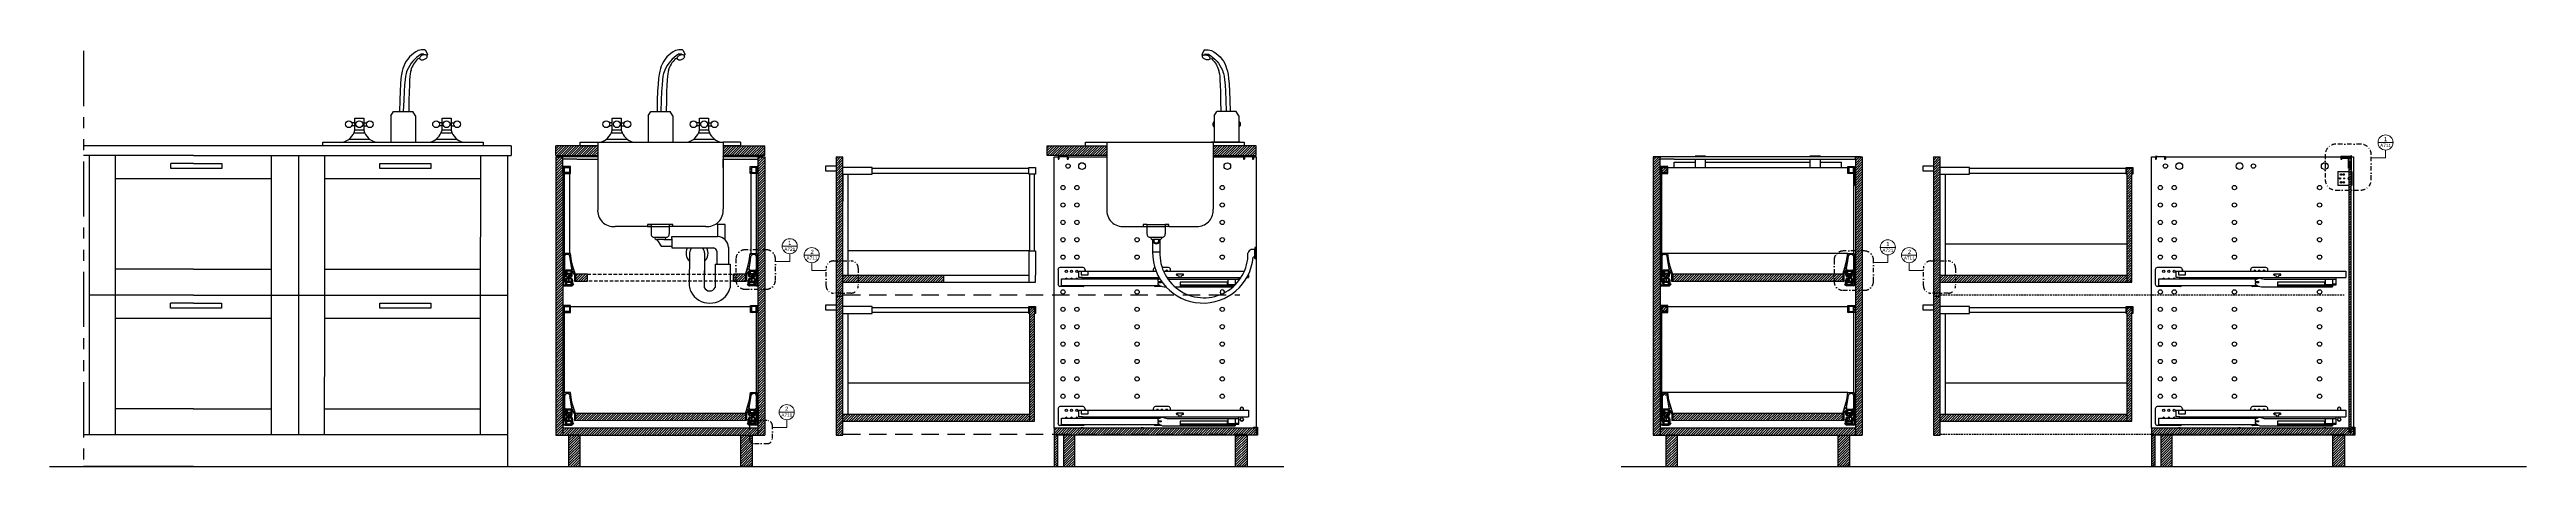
# Model space of a CAD drawing. Header units: millimetres. Extents: x -327 to 34504, y -289 to 580.
# Drawn here: x 722 to 1433, y 309 to 429 of the extents above; entities that cross this region are included whole.
import ezdxf
from ezdxf.enums import TextEntityAlignment as Align

# ---------------------------------------------------------------- set-up
doc = ezdxf.new("R2010")
doc.units = ezdxf.units.MM
for name, pattern in [('FANTASMA2', [31.75, 15.875, -3.175, 3.175, -3.175, 3.175, -3.175]), ('TRATTEGGIATO', [0.75, 0.5, -0.25]), ('TRATTOPUNTO', [25.4, 12.7, -6.35, 0, -6.35])]:
    doc.linetypes.add(name, pattern=pattern)
doc.layers.add('A-ANNO-SYMB', color=3, linetype='Continuous', lineweight=15)
doc.layers.add('A-GLAZ-FULL', color=4, linetype='Continuous', lineweight=25)
for name, color, linetype in [('ARREDI SEZIONATI', 2, 'Continuous'), ('FINESTRE', 4, 'Continuous'), ('G-ANNO-LOGO', 3, 'Continuous'), ('linee sezionate', 4, 'Continuous'), ('prospetti', 2, 'Continuous'), ('simboli tratteggiati', 1, 'Continuous'), ('viti', 5, 'Continuous')]:
    doc.layers.add(name, color=color, linetype=linetype)
doc.styles.add('ARIAL', font='arial.ttf')
doc.styles.get("Standard").update_dxf_attribs({"font": 'arial.ttf'})

# ---------------------------------------------------------------- blocks, each defined once
blk = doc.blocks.new('DETAGLI')
at = {"layer": 'A-ANNO-SYMB', "linetype": 'Continuous'}
blk.add_line((486.7, 356.2), (504.8, 356.2), dxfattribs=at)
blk.add_circle((495.7, 356.2), 9.05, dxfattribs=at)
for tag, p in [('TAVOLA', (495.7, 362.8)), ('SEZIONE', (495.7, 354.7))]:
    blk.add_attdef(tag, text='', height=5, dxfattribs=at).set_placement(p, align=Align.TOP_CENTER)

msp = doc.modelspace()

# ---------------------------------------------------------------- hatches: boundary and pattern name
at = {"layer": 'G-ANNO-LOGO'}
h = msp.add_hatch(dxfattribs=at)
h.set_pattern_fill('ANSI31', color=256, scale=0.16)
h.paths.add_polyline_path([(879.74, 401.63), (874.74, 401.63), (867.74, 401.63), (867.74, 398.83), (879.74, 398.83)])
h.paths.add_polyline_path([(927.74, 401.63), (915.74, 401.63), (915.74, 398.83), (927.74, 398.83)])
h.paths.add_polyline_path([(927.74, 398.43), (925.74, 398.43), (925.74, 393.89), (925.74, 371.7), (927.74, 371.7)])
h.paths.add_polyline_path([(927.74, 371.7), (925.74, 371.7), (925.74, 360.4), (927.74, 360.4)])
h.paths.add_polyline_path([(922.15, 364.68), (919.42, 364.68), (919.42, 362.97, 0.028339), (919.44, 362.68), (922.15, 362.68)])
h.paths.add_polyline_path([(925.44, 370.67), (923.54, 370.67), (923.25, 368.54), (922.85, 366.94), (922.15, 364.67), (922.15, 362.68), (922.45, 362.68), (922.45, 364.67), (922.91, 365.42, -0.187371), (923.32, 365.73), (924.91, 365.73, -0.398329), (925.24, 365.44), (925.24, 362.67), (925.44, 362.67)])
h.paths.add_polyline_path([(923.21, 366.24), (923.55, 368.54), (923.73, 369.88, -0.314602), (924.52, 370.37, -0.378404), (925.24, 369.88), (925.24, 366.18, -0.372092), (924.94, 365.89), (923.51, 365.89, -0.430278)], flags=16)
h.paths.add_polyline_path([(876.8, 364.68), (873.32, 364.68), (873.33, 364.66), (873.33, 362.68), (876.8, 362.68)])
h.paths.add_polyline_path([(872.63, 366.92), (872.23, 368.52), (871.94, 370.66), (870.04, 370.66), (870.04, 362.66), (870.24, 362.66), (870.24, 365.42, -0.372092), (870.54, 365.71), (872.16, 365.71, -0.18636), (872.56, 365.4), (873.03, 364.66), (873.03, 362.68), (873.33, 362.68), (873.33, 364.66), (873.32, 364.68)])
h.paths.add_polyline_path([(871.97, 365.87), (870.54, 365.87, -0.372092), (870.24, 366.16), (870.24, 369.87, -0.378404), (870.96, 370.36, -0.314602), (871.75, 369.87), (871.93, 368.52), (872.27, 366.22, -0.430278)], flags=16)
h.paths.add_polyline_path([(871.94, 395.68), (869.95, 395.68), (869.95, 393.68), (871.94, 393.68)])
h.paths.add_polyline_path([(871.64, 395.38), (871.64, 393.98), (870.24, 393.98), (870.24, 395.38)], flags=16)
h.paths.add_polyline_path([(927.74, 360.4), (925.74, 360.4), (925.74, 326.76), (925.75, 326.76), (925.75, 322.61), (927.74, 322.61)])
h.paths.add_polyline_path([(925.55, 355.68), (923.55, 355.68), (923.55, 353.68), (925.55, 353.68)])
h.paths.add_polyline_path([(925.25, 355.38), (925.25, 353.98), (923.85, 353.98), (923.85, 355.38)], flags=16)
h.paths.add_polyline_path([(927.74, 322.61), (925.75, 322.61), (925.75, 321.7), (925.74, 318.43), (927.74, 318.43)])
h.paths.add_polyline_path([(925.74, 320.42), (923.26, 320.42), (923.26, 318.43), (925.74, 318.43)])
h.paths.add_polyline_path([(923.26, 320.42), (869.74, 320.42), (869.74, 318.43), (923.26, 318.43)])
h.paths.add_polyline_path([(924.1, 316.16, -0.285055), (923.26, 317.5), (923.26, 318.42), (920.82, 318.42), (920.82, 309.41), (924.1, 309.41)])
h.paths.add_polyline_path([(924.1, 318.42), (923.26, 318.42), (923.26, 317.5, 0.285055), (924.1, 316.16)])
h.paths.add_polyline_path([(922.47, 324.68), (922.93, 325.43, -0.187371), (923.33, 325.73), (924.95, 325.73, -0.372092), (925.25, 325.45), (925.25, 322.68), (925.45, 322.68), (925.45, 330.68), (923.55, 330.68), (923.26, 328.55), (922.86, 326.94), (922.17, 324.68), (922.17, 322.69), (922.47, 322.69)])
h.paths.add_polyline_path([(923.22, 326.25), (923.56, 328.55), (923.74, 329.89, -0.314602), (924.53, 330.38, -0.378404), (925.25, 329.89), (925.25, 326.19, -0.372092), (924.95, 325.9), (923.52, 325.9, -0.430278)], flags=16)
h.paths.add_polyline_path([(922.17, 324.68), (873.34, 324.68), (873.34, 322.68), (922.17, 322.69)])
h.paths.add_polyline_path([(872.64, 326.93), (872.24, 328.53), (871.95, 330.67), (870.05, 330.67), (870.05, 322.67), (870.25, 322.67), (870.25, 325.43, -0.372092), (870.56, 325.72), (872.17, 325.72, -0.18636), (872.58, 325.41), (873.04, 324.67), (873.04, 322.68), (873.34, 322.68), (873.34, 324.67)])
h.paths.add_polyline_path([(871.98, 325.88), (870.56, 325.88, -0.372092), (870.25, 326.17), (870.25, 329.87, -0.378404), (870.97, 330.37, -0.314602), (871.76, 329.87), (871.94, 328.53), (872.28, 326.23, -0.430278)], flags=16)
h = msp.add_hatch(dxfattribs=at)
h.set_pattern_fill('ANSI31', color=256, scale=0.16)
h.paths.add_polyline_path([(869.74, 393.89), (869.74, 398.43), (867.74, 398.43), (867.74, 318.43), (869.74, 318.43)])
h = msp.add_hatch(dxfattribs=at)
h.set_pattern_fill('ANSI31', color=256, scale=0.16)
h.paths.add_polyline_path([(950.13, 398.43), (948.13, 398.43), (948.13, 378.43), (948.13, 358.43), (950.13, 358.43), (950.13, 378.43)])
h.paths.add_polyline_path([(979, 364.43), (950.13, 364.43), (950.13, 362.43), (979, 362.43)])
h.paths.add_polyline_path([(950.13, 358.43), (948.13, 358.43), (948.13, 338.43), (948.13, 318.43), (950.13, 318.43), (950.13, 338.43)])
h.paths.add_polyline_path([(1005.13, 353.43), (1005.13, 355.18), (1003.63, 355.18), (1003.63, 353.43), (1003.63, 322.43), (1005.13, 322.43)])
h.paths.add_polyline_path([(1003.63, 324.43), (950.13, 324.43), (950.13, 322.43), (1003.63, 322.43)])
h.paths.add_polyline_path([(874.67, 318.43), (871.38, 318.43), (871.38, 309.41), (874.67, 309.41)])
h = msp.add_hatch(dxfattribs=at)
h.set_pattern_fill('ANSI31', color=256, scale=0.16)
h.paths.add_polyline_path([(1016.67, 318.43), (1013.38, 318.43), (1013.38, 309.41), (1016.67, 309.41)])
h.paths.add_polyline_path([(1011.74, 318.43), (1010.74, 318.43), (1010.74, 309.39), (1011.74, 309.39)])
h.paths.add_polyline_path([(1066.1, 318.42), (1062.82, 318.42), (1062.82, 309.41), (1066.1, 309.41)])
h.paths.add_polyline_path([(1068.74, 320.43), (1067.94, 320.43), (1010.74, 320.43), (1010.74, 318.43), (1011.74, 318.43), (1068.74, 318.43)])
h.paths.add_polyline_path([(1025.87, 401.63), (1019.76, 401.63), (1008.74, 401.63), (1008.74, 398.83), (1025.87, 398.83)])
h.paths.add_polyline_path([(1068.74, 401.63), (1060.49, 401.63), (1056.37, 401.63), (1056.37, 398.83), (1061, 398.83), (1068.74, 398.83)])
h.paths.add_polyline_path([(1184.9, 392.13), (1184.97, 392.29), (1184.97, 392.39), (1184.9, 392.39), (1184.9, 393.23), (1184.97, 393.39), (1184.97, 393.5), (1184.9, 393.5), (1184.9, 393.65), (1184.97, 393.65), (1184.97, 393.39), (1184.97, 393.08), (1184.91, 392.54), (1184.97, 392.54), (1184.97, 392.29), (1184.97, 391.97), (1184.91, 391.44), (1184.97, 391.44), (1184.97, 391.18), (1184.97, 390.87), (1184.9, 390.26), (1184.9, 391.02), (1184.97, 391.18), (1184.97, 391.29), (1184.9, 391.29)])
h.paths.add_polyline_path([(1185.2, 393.98), (1185.2, 395.38), (1186.6, 395.38), (1186.6, 393.98)])
h.paths.add_polyline_path([(1185.21, 355.38), (1186.61, 355.38), (1186.61, 353.98), (1185.21, 353.98)])
h.paths.add_polyline_path([(1242.7, 398.43), (1240.7, 398.43), (1240.7, 397.75), (1240.7, 393.89), (1240.7, 371.38), (1242.7, 371.38)])
h.paths.add_polyline_path([(1242.7, 371.38), (1240.7, 371.38), (1240.7, 360.07), (1242.7, 360.07)])
h.paths.add_polyline_path([(1242.7, 360.07), (1240.7, 360.07), (1240.7, 326.76), (1240.71, 326.76), (1240.71, 321.7), (1240.7, 318.43), (1242.7, 318.43)])
h.paths.add_polyline_path([(1239.06, 318.42), (1235.77, 318.42), (1235.77, 309.41), (1239.06, 309.41)])
h.paths.add_polyline_path([(1189.62, 318.43), (1186.34, 318.43), (1186.34, 309.41), (1189.62, 309.41)])
h.paths.add_polyline_path([(1240.7, 320.43), (1184.71, 320.43), (1184.7, 318.43), (1240.7, 318.43)])
h.paths.add_polyline_path([(1237.12, 324.68), (1188.3, 324.68), (1188.3, 322.68), (1237.12, 322.69)])
edge = h.paths.add_edge_path()
edge.add_line((1187.6, 326.93), (1187.2, 328.53))
edge.add_line((1187.2, 328.53), (1186.91, 330.67))
edge.add_line((1186.91, 330.67), (1185.01, 330.67))
edge.add_line((1185.01, 330.67), (1185.01, 322.67))
edge.add_line((1185.01, 322.67), (1185.21, 322.67))
edge.add_line((1185.21, 322.67), (1185.21, 325.43))
edge.add_arc((1185.53, 325.4), 0.318, 92.61801, 174.25733, ccw=False)
edge.add_line((1185.51, 325.72), (1187.13, 325.72))
edge.add_arc((1186.94, 325.04), 0.701, 31.80576, 74.03199, ccw=False)
edge.add_line((1187.54, 325.41), (1188, 324.67))
edge.add_line((1188, 324.67), (1188, 322.68))
edge.add_line((1188, 322.68), (1188.3, 322.68))
edge.add_line((1188.3, 322.68), (1188.3, 324.67))
edge.add_line((1188.3, 324.67), (1187.6, 326.93))
edge = h.paths.add_edge_path(flags=16)
edge.add_line((1186.94, 325.88), (1185.51, 325.88))
edge.add_arc((1185.53, 326.2), 0.318, 185.74267, 267.38199, ccw=False)
edge.add_line((1185.21, 326.17), (1185.21, 329.87))
edge.add_arc((1185.85, 329.71), 0.658, 82.83012, 165.73754, ccw=False)
edge.add_arc((1185.97, 329.56), 0.81, 23.11005, 92.96473, ccw=False)
edge.add_line((1186.72, 329.87), (1186.9, 328.53))
edge.add_line((1186.9, 328.53), (1187.24, 326.23))
edge.add_arc((1186.93, 326.2), 0.318, -87.38199, 5.74267, ccw=False)
h = msp.add_hatch(dxfattribs=at)
h.set_pattern_fill('ANSI31', color=256, scale=0.16)
h.paths.add_polyline_path([(1184.7, 393.89), (1184.7, 397.75), (1184.7, 397.75), (1184.7, 398.43), (1182.7, 398.43), (1182.7, 318.43), (1184.7, 318.43)])
h = msp.add_hatch(dxfattribs=at)
h.set_pattern_fill('ANSI31', color=256, scale=0.16)
h.paths.add_polyline_path([(1265.09, 378.43), (1265.09, 398.43), (1263.09, 398.43), (1263.09, 378.43), (1263.09, 368.51), (1265.09, 368.51), (1265.09, 373.13)])
h.paths.add_polyline_path([(1265.09, 368.51), (1263.09, 368.51), (1263.09, 359.27), (1265.09, 359.27)])
h.paths.add_polyline_path([(1269.47, 364.43), (1265.09, 364.43), (1265.09, 362.43), (1269.47, 362.43)])
h.paths.add_polyline_path([(1318.59, 364.43), (1269.47, 364.43), (1269.47, 362.43), (1318.59, 362.43)])
h.paths.add_polyline_path([(1265.09, 359.27), (1263.09, 359.27), (1263.09, 358.43), (1265.09, 358.43)])
h.paths.add_polyline_path([(1265.09, 358.43), (1263.09, 358.43), (1263.09, 338.43), (1263.09, 318.43), (1265.09, 318.43), (1265.09, 338.43)])
h.paths.add_polyline_path([(1318.59, 324.43), (1265.09, 324.43), (1265.09, 322.43), (1318.59, 322.43)])
h.paths.add_polyline_path([(1320.09, 353.43), (1320.09, 355.18), (1318.59, 355.18), (1318.59, 353.43), (1318.59, 322.43), (1320.09, 322.43)])
h.paths.add_polyline_path([(1320.09, 393.43), (1320.09, 395.18), (1318.59, 395.18), (1318.59, 393.43), (1318.59, 362.43), (1320.09, 362.43)])
h.paths.add_polyline_path([(1331.62, 318.43), (1328.34, 318.43), (1328.34, 309.41), (1331.62, 309.41)])
h.paths.add_polyline_path([(1326.7, 318.43), (1325.7, 318.43), (1325.7, 309.39), (1326.7, 309.39)])
h.paths.add_polyline_path([(1382.4, 320.43), (1325.7, 320.43), (1325.7, 318.43), (1326.7, 318.43), (1383.7, 318.43), (1383.7, 320.43), (1382.95, 320.43), (1382.95, 319.21), (1382.9, 319.21), (1382.4, 319.21), (1382.4, 319.26)])
h.paths.add_polyline_path([(1381.06, 318.42), (1377.78, 318.42), (1377.78, 309.41), (1381.06, 309.41)])
h.paths.add_polyline_path([(1382.9, 356.25), (1382.45, 356.25), (1382.45, 319.26), (1382.9, 319.26)])
h.paths.add_polyline_path([(1382.9, 369.45), (1382.45, 369.45), (1382.45, 356.25), (1382.9, 356.25)])
h.paths.add_polyline_path([(1382.9, 396.9), (1382.45, 396.9), (1382.45, 369.45), (1382.9, 369.45)])
h = msp.add_hatch(dxfattribs=at)
h.set_pattern_fill('ANSI31', color=256, scale=0.16)
h.paths.add_polyline_path([(925.54, 395.68), (923.54, 395.68), (923.54, 393.68), (925.54, 393.68)])
h.paths.add_polyline_path([(925.24, 395.38), (925.24, 393.98), (923.84, 393.98), (923.84, 395.38)], flags=16)
h = msp.add_hatch(dxfattribs=at)
h.set_pattern_fill('ANSI31', color=256, scale=0.16)
h.paths.add_polyline_path([(1238.29, 325.73), (1239.88, 325.73, -0.398329), (1240.21, 325.45), (1240.21, 322.68), (1240.41, 322.68), (1240.41, 330.68), (1238.51, 330.68), (1238.22, 328.55), (1237.82, 326.94), (1237.12, 324.68), (1237.12, 322.69), (1237.42, 322.69), (1237.42, 324.68), (1237.88, 325.43, -0.187371)])
h.paths.add_polyline_path([(1238.18, 326.25), (1238.52, 328.55), (1238.7, 329.89, -0.314602), (1239.49, 330.38, -0.378404), (1240.21, 329.89), (1240.21, 326.19, -0.372092), (1239.91, 325.9), (1238.51, 325.9, -0.457628)], flags=16)
h.paths.add_polyline_path([(1240.51, 355.68), (1238.51, 355.68), (1238.51, 353.68), (1240.51, 353.68)])
h.paths.add_polyline_path([(1240.21, 355.38), (1240.21, 353.98), (1238.81, 353.98), (1238.81, 355.38)], flags=16)
h.paths.add_polyline_path([(1234.6, 364.68), (1188.28, 364.68), (1188.28, 362.68), (1234.6, 362.69)])
h.paths.add_polyline_path([(1187.59, 366.93), (1187.19, 368.53), (1186.9, 370.67), (1185, 370.67), (1185, 362.67), (1185.2, 362.67), (1185.2, 365.43, -0.372092), (1185.5, 365.72), (1187.12, 365.72, -0.18636), (1187.52, 365.41), (1187.98, 364.67), (1187.98, 362.68), (1188.28, 362.68), (1188.28, 364.67)])
h.paths.add_polyline_path([(1186.93, 365.88), (1185.5, 365.88, -0.372092), (1185.2, 366.17), (1185.2, 369.87, -0.378404), (1185.92, 370.37, -0.314602), (1186.7, 369.87), (1186.89, 368.53), (1187.23, 366.23, -0.430278)], flags=16)
h.paths.add_polyline_path([(1237.11, 364.68), (1234.6, 364.68), (1234.6, 362.69), (1237.11, 362.69)])
h.paths.add_polyline_path([(1240.5, 395.68), (1238.5, 395.68), (1238.5, 393.68), (1240.5, 393.68)])
h.paths.add_polyline_path([(1240.2, 395.38), (1240.2, 393.98), (1238.8, 393.98), (1238.8, 395.38)], flags=16)
h = msp.add_hatch(dxfattribs=at)
h.set_pattern_fill('ANSI31', color=256, scale=0.16)
h.paths.add_polyline_path([(1240.4, 370.68), (1238.5, 370.68), (1238.21, 368.55), (1237.8, 366.94), (1237.11, 364.68), (1237.11, 362.69), (1237.41, 362.69), (1237.41, 364.68), (1237.87, 365.43, -0.187371), (1238.27, 365.73), (1239.86, 365.73, -0.398329), (1240.2, 365.45), (1240.2, 362.68), (1240.4, 362.68)])
h.paths.add_polyline_path([(1239.48, 370.38, -0.378404), (1240.2, 369.89), (1240.2, 366.19, -0.372092), (1239.89, 365.9), (1238.47, 365.9, -0.430278), (1238.16, 366.25), (1238.51, 368.55), (1238.69, 369.89, -0.314602)], flags=16)
h = msp.add_hatch(dxfattribs=at)
h.set_pattern_fill('ANSI31', color=256, scale=0.16)
h.paths.add_polyline_path([(919.42, 364.68), (918.68, 364.68), (918.68, 362.68), (919.44, 362.68, -0.028339), (919.42, 362.97)])
h = msp.add_hatch(dxfattribs=at)
h.set_pattern_fill('ANSI31', color=256, scale=0.16)
h.paths.add_polyline_path([(871.95, 355.68), (869.95, 355.68), (869.95, 353.68), (871.95, 353.68)])
h.paths.add_polyline_path([(871.65, 355.38), (871.65, 353.98), (870.25, 353.98), (870.25, 355.38)], flags=16)

# ---------------------------------------------------------------- linework, layer by layer
for p, q in [((869.74, 398.43), (867.74, 398.43)), ((920.74, 401.63), (915.74, 401.63)), ((925.74, 398.43), (927.74, 398.43)), ((1184.7, 398.43), (1182.7, 398.43)), ((1240.7, 398.43), (1242.7, 398.43)), ((1263.09, 398.43), (1265.09, 398.43)), ((1382.9, 393.89), (1382.9, 390.63)), ((869.74, 366.74), (869.74, 361.68)), ((925.74, 366.75), (925.74, 361.69)), ((1240.7, 366.76), (1240.7, 361.7)), ((948.13, 358.43), (950.13, 358.43)), ((1263.09, 358.43), (1265.09, 358.43)), ((869.75, 326.74), (869.75, 321.68)), ((925.75, 326.76), (925.75, 321.7)), ((1067.49, 320.43), (1010.74, 320.43)), ((1184.71, 326.74), (1184.71, 321.68)), ((1240.71, 326.76), (1240.71, 321.7))]:
    msp.add_line(p, q)
for centre in [(1013.28, 369.61), (1017.28, 369.61), (1013.28, 359.61), (1328.24, 359.61), (1332.24, 359.61)]:
    msp.add_circle(centre, 0.614)
at = {"layer": 'A-ANNO-SYMB'}
for p, q in [((1392.89, 398.2), (1388.77, 398.2)), ((1392.89, 400.4), (1392.89, 398.2)), ((934.85, 370.57), (934.85, 368.37)), ((1250.02, 370.24), (1250.02, 368.04)), ((934.85, 368.37), (930.73, 368.37)), ((941.16, 367.98), (941.16, 365.78)), ((941.16, 365.78), (945.27, 365.78)), ((1250.02, 368.04), (1245.91, 368.04)), ((1256.12, 367.98), (1256.12, 365.78)), ((1256.12, 365.78), (1260.23, 365.78)), ((933.99, 320.66), (929.88, 320.66)), ((933.99, 322.86), (933.99, 320.66))]:
    msp.add_line(p, q, dxfattribs=at)
at = {"layer": 'A-GLAZ-FULL'}
for p, q in [((876.8, 362.68), (876.8, 364.68)), ((918.68, 362.68), (918.68, 364.68)), ((918.68, 362.68), (922.45, 362.68)), ((722.4, 309.39), (1076.63, 309.39)), ((1173.48, 309.39), (1433.33, 309.39))]:
    msp.add_line(p, q, dxfattribs=at)
at = {"layer": 'ARREDI SEZIONATI'}
for p, q in [((828.69, 426.6), (828.58, 426.68)), ((829.87, 427.94), (830.18, 427.84)), ((830.13, 429.2), (830.28, 429.16)), ((830.28, 429.16), (830.34, 429.06)), ((830.34, 429.06), (830.87, 427.99)), ((830.8, 427.81), (830.63, 427.7)), ((830.78, 427.44), (830.86, 427.88)), ((830.86, 427.88), (830.8, 427.81)), ((830.87, 427.99), (830.86, 427.88)), ((902.59, 426.6), (902.48, 426.68)), ((903.77, 427.94), (904.08, 427.84)), ((904.04, 429.2), (904.18, 429.16)), ((904.18, 429.16), (904.24, 429.06)), ((904.24, 429.06), (904.78, 427.99)), ((904.7, 427.81), (904.54, 427.7)), ((904.68, 427.44), (904.77, 427.88)), ((904.77, 427.88), (904.7, 427.81)), ((904.78, 427.99), (904.77, 427.88)), ((1053.75, 429.06), (1053.21, 427.99)), ((1053.21, 427.99), (1053.22, 427.88)), ((1053.3, 427.44), (1053.22, 427.88)), ((1053.22, 427.88), (1053.29, 427.81)), ((1053.29, 427.81), (1053.45, 427.7)), ((1053.81, 429.16), (1053.75, 429.06)), ((1053.95, 429.2), (1053.81, 429.16)), ((1054.22, 427.94), (1053.91, 427.84)), ((1055.4, 426.6), (1055.51, 426.68)), ((810.02, 408.25), (809.15, 408.25)), ((810.02, 407.38), (809.15, 407.38)), ((812.61, 408.25), (813.47, 408.25)), ((812.61, 407.38), (813.47, 407.38)), ((820.32, 410.23), (821.12, 411.53)), ((820.32, 410.23), (820.32, 402.63)), ((821.12, 411.53), (826.63, 411.53)), ((827.43, 410.23), (826.63, 411.53)), ((827.43, 410.23), (827.43, 402.63)), ((835.06, 408.25), (834.2, 408.25)), ((835.06, 407.38), (834.2, 407.38)), ((837.65, 408.25), (838.52, 408.25)), ((837.65, 407.38), (838.52, 407.38)), ((883.92, 408.25), (883.06, 408.25)), ((883.92, 407.38), (883.06, 407.38)), ((886.51, 408.25), (887.38, 408.25)), ((886.51, 407.38), (887.38, 407.38)), ((894.22, 410.23), (895.03, 411.53)), ((894.22, 410.23), (894.22, 402.63)), ((895.03, 411.53), (900.53, 411.53)), ((901.34, 410.23), (900.53, 411.53)), ((901.34, 410.23), (901.33, 402.63)), ((908.97, 408.25), (908.1, 408.25)), ((908.97, 407.38), (908.1, 407.38)), ((911.56, 408.25), (912.42, 408.25)), ((911.56, 407.38), (912.42, 407.38)), ((1056.65, 410.23), (1057.46, 411.53)), ((1056.65, 410.23), (1056.65, 408.59)), ((1056.65, 408.59), (1056.66, 402.63)), ((1062.96, 411.53), (1057.46, 411.53)), ((1063.77, 410.23), (1062.96, 411.53)), ((1063.77, 410.23), (1063.77, 408.64)), ((1063.77, 408.64), (1063.77, 402.63)), ((808.26, 403.5), (814.37, 403.5)), ((812.97, 405.22), (809.68, 405.22)), ((815.2, 402.63), (819.95, 402.63)), ((818.65, 402.63), (829.02, 402.63)), ((827.72, 402.63), (832.47, 402.63)), ((833.31, 403.5), (839.41, 403.5)), ((838.02, 405.22), (834.72, 405.22)), ((882.17, 403.5), (888.27, 403.5)), ((886.88, 405.22), (883.58, 405.22)), ((889.1, 402.63), (893.85, 402.63)), ((901.63, 402.63), (906.38, 402.63)), ((907.21, 403.5), (913.32, 403.5)), ((911.92, 405.22), (908.63, 405.22)), ((1064.13, 402.63), (1055.9, 402.63)), ((1003.43, 371.43), (1003.43, 362.43)), ((1005.43, 371.43), (1005.43, 364.43)), ((979, 364.43), (1003.43, 364.43)), ((1005.43, 362.43), (1005.43, 364.43)), ((979, 362.43), (1005.43, 362.43))]:
    msp.add_line(p, q, dxfattribs=at)
for points in [[(810.02, 406.09), (810.02, 409.54), (812.61, 409.54), (812.61, 406.09)], [(835.06, 406.09), (835.06, 409.54), (837.65, 409.54), (837.65, 406.09)], [(883.92, 406.09), (883.92, 409.54), (886.51, 409.54), (886.51, 406.09)], [(908.97, 406.09), (908.97, 409.54), (911.56, 409.54), (911.56, 406.09)]]:
    msp.add_lwpolyline(points, close=True, dxfattribs=at)
for centre in [(808.29, 407.82), (811.31, 407.82), (814.34, 407.82), (833.34, 407.82), (836.36, 407.82), (839.38, 407.82), (882.2, 407.82), (885.22, 407.82), (888.24, 407.82), (907.24, 407.82), (910.26, 407.82), (913.29, 407.82)]:
    msp.add_circle(centre, 0.966, dxfattribs=at)
for centre, radius, start, end in [((805.27, 407.38), 4.92, 285.2551, 344.7449), ((817.36, 407.38), 4.92, 195.2551, 254.7449), ((830.31, 407.38), 4.92, 285.2551, 344.7449), ((842.4, 407.38), 4.92, 195.2551, 254.7449), ((879.17, 407.38), 4.92, 285.2551, 344.7449), ((891.26, 407.38), 4.92, 195.2551, 254.7449), ((904.22, 407.38), 4.92, 285.2551, 344.7449), ((916.31, 407.38), 4.92, 195.2551, 254.7449), ((1057.23, 407.82), 0.966, 126.37473, 233.67433), ((1063.27, 407.82), 0.966, 300.90688, 59.09312), ((1051.63, 408.88), 7.83, 307.17756, 309.88958), ((1068.87, 408.88), 7.83, 229.39921, 232.82244)]:
    msp.add_arc(centre, radius, start, end, dxfattribs=at)
for points in [[(828.19, 429.01), (826.3, 428.1), (824.83, 426.51), (824.06, 424.56)], [(829.03, 427.94), (827.25, 426.88), (825.86, 425.28), (825.06, 423.36)], [(828.09, 426.64), (827.16, 425.7), (826.47, 424.54), (826.07, 423.27)], [(828.58, 426.68), (828.43, 426.79), (828.22, 426.78), (828.09, 426.64)], [(830.13, 429.2), (829.48, 429.34), (828.8, 429.27), (828.19, 429.01)], [(828.62, 426.88), (828.61, 426.79), (828.63, 426.7), (828.68, 426.62)], [(828.73, 427.16), (828.67, 427.08), (828.63, 426.98), (828.62, 426.88)], [(828.68, 426.62), (828.73, 426.54), (828.8, 426.48), (828.89, 426.44)], [(828.99, 427.44), (828.88, 427.36), (828.8, 427.27), (828.73, 427.16)], [(829.35, 427.66), (829.22, 427.6), (829.1, 427.53), (828.99, 427.44)], [(829.87, 427.94), (829.6, 428.06), (829.3, 428.06), (829.03, 427.94)], [(829.77, 427.8), (829.63, 427.77), (829.49, 427.72), (829.35, 427.66)], [(830.18, 427.83), (830.05, 427.84), (829.91, 427.83), (829.77, 427.8)], [(830.06, 426.52), (830.19, 426.58), (830.31, 426.65), (830.42, 426.74)], [(830.52, 427.74), (830.41, 427.79), (830.3, 427.82), (830.18, 427.83)], [(830.42, 426.74), (830.52, 426.82), (830.61, 426.91), (830.68, 427.02)], [(830.73, 427.56), (830.68, 427.64), (830.61, 427.7), (830.52, 427.74)], [(830.68, 427.02), (830.74, 427.1), (830.78, 427.2), (830.79, 427.31)], [(830.78, 427.26), (830.81, 427.36), (830.79, 427.47), (830.73, 427.56)], [(830.79, 427.31), (830.79, 427.35), (830.79, 427.4), (830.78, 427.44)], [(902.09, 429.01), (900.21, 428.1), (898.73, 426.51), (897.97, 424.56)], [(902.94, 427.94), (901.15, 426.88), (899.76, 425.28), (898.97, 423.36)], [(902, 426.64), (901.07, 425.7), (900.37, 424.54), (899.98, 423.27)], [(902.49, 426.68), (902.34, 426.79), (902.13, 426.78), (902, 426.64)], [(904.04, 429.2), (903.38, 429.34), (902.71, 429.27), (902.09, 429.01)], [(902.52, 426.88), (902.51, 426.79), (902.53, 426.7), (902.58, 426.62)], [(902.63, 427.16), (902.57, 427.08), (902.54, 426.98), (902.52, 426.88)], [(902.58, 426.62), (902.63, 426.54), (902.71, 426.48), (902.79, 426.44)], [(902.89, 427.44), (902.79, 427.36), (902.7, 427.27), (902.63, 427.16)], [(903.26, 427.66), (903.13, 427.6), (903, 427.53), (902.89, 427.44)], [(903.77, 427.94), (903.51, 428.06), (903.2, 428.06), (902.94, 427.94)], [(903.68, 427.8), (903.53, 427.77), (903.39, 427.72), (903.26, 427.66)], [(904.09, 427.83), (903.95, 427.84), (903.81, 427.83), (903.68, 427.8)], [(903.96, 426.52), (904.09, 426.58), (904.22, 426.65), (904.33, 426.74)], [(904.42, 427.74), (904.32, 427.79), (904.2, 427.82), (904.09, 427.83)], [(904.33, 426.74), (904.43, 426.82), (904.51, 426.91), (904.59, 427.02)], [(904.64, 427.56), (904.59, 427.64), (904.51, 427.7), (904.42, 427.74)], [(904.59, 427.02), (904.64, 427.1), (904.68, 427.2), (904.69, 427.31)], [(904.69, 427.26), (904.71, 427.36), (904.69, 427.47), (904.64, 427.56)], [(904.69, 427.31), (904.7, 427.35), (904.7, 427.4), (904.69, 427.44)], [(1053.3, 427.26), (1053.28, 427.36), (1053.3, 427.47), (1053.35, 427.56)], [(1053.3, 427.31), (1053.29, 427.35), (1053.29, 427.4), (1053.3, 427.44)], [(1053.4, 427.02), (1053.35, 427.1), (1053.31, 427.2), (1053.3, 427.31)], [(1053.35, 427.56), (1053.4, 427.64), (1053.48, 427.7), (1053.57, 427.74)], [(1053.66, 426.74), (1053.56, 426.82), (1053.48, 426.91), (1053.4, 427.02)], [(1053.57, 427.74), (1053.67, 427.79), (1053.79, 427.82), (1053.9, 427.83)], [(1054.03, 426.52), (1053.9, 426.58), (1053.77, 426.65), (1053.66, 426.74)], [(1053.9, 427.83), (1054.04, 427.84), (1054.18, 427.83), (1054.31, 427.8)], [(1053.95, 429.2), (1054.61, 429.34), (1055.28, 429.27), (1055.9, 429.01)], [(1054.22, 427.94), (1054.48, 428.06), (1054.79, 428.06), (1055.05, 427.94)], [(1054.31, 427.8), (1054.46, 427.77), (1054.6, 427.72), (1054.73, 427.66)], [(1054.73, 427.66), (1054.86, 427.6), (1054.99, 427.53), (1055.1, 427.44)], [(1055.05, 427.94), (1056.84, 426.88), (1058.23, 425.28), (1059.02, 423.36)], [(1055.1, 427.44), (1055.2, 427.36), (1055.29, 427.27), (1055.36, 427.16)], [(1055.41, 426.62), (1055.36, 426.54), (1055.28, 426.48), (1055.2, 426.44)], [(1055.36, 427.16), (1055.42, 427.08), (1055.45, 426.98), (1055.47, 426.88)], [(1055.47, 426.88), (1055.48, 426.79), (1055.46, 426.7), (1055.41, 426.62)], [(1055.5, 426.68), (1055.65, 426.79), (1055.86, 426.78), (1055.99, 426.64)], [(1055.9, 429.01), (1057.78, 428.1), (1059.26, 426.51), (1060.02, 424.56)], [(1055.99, 426.64), (1056.92, 425.7), (1057.62, 424.54), (1058.01, 423.27)], [(824.06, 424.55), (823.41, 422.82), (823.01, 421.01), (822.86, 411.53)], [(825.06, 423.37), (824.59, 422.26), (824.21, 421.12), (823.94, 411.53)], [(826.15, 423.35), (825.83, 422.14), (825.62, 420.92), (825.52, 411.53)], [(828.89, 426.44), (828.99, 426.39), (829.11, 426.36), (829.23, 426.35)], [(829.23, 426.35), (829.36, 426.34), (829.5, 426.35), (829.64, 426.38)], [(829.64, 426.38), (829.78, 426.41), (829.92, 426.46), (830.06, 426.52)], [(897.97, 424.55), (897.32, 422.82), (896.91, 421.01), (896.77, 411.53)], [(898.97, 423.37), (898.49, 422.26), (898.11, 421.12), (897.84, 411.53)], [(900.05, 423.35), (899.73, 422.14), (899.52, 420.92), (899.43, 411.53)], [(902.79, 426.44), (902.9, 426.39), (903.01, 426.36), (903.13, 426.35)], [(903.13, 426.35), (903.27, 426.34), (903.41, 426.35), (903.54, 426.38)], [(903.54, 426.38), (903.69, 426.41), (903.83, 426.46), (903.96, 426.52)], [(1054.45, 426.38), (1054.3, 426.41), (1054.16, 426.46), (1054.03, 426.52)], [(1054.86, 426.35), (1054.72, 426.34), (1054.58, 426.35), (1054.45, 426.38)], [(1055.2, 426.44), (1055.09, 426.39), (1054.98, 426.36), (1054.86, 426.35)], [(1057.94, 423.35), (1058.26, 422.14), (1058.47, 420.92), (1058.56, 411.53)], [(1059.02, 423.37), (1059.5, 422.26), (1059.88, 421.12), (1060.15, 411.53)], [(1060.02, 424.55), (1060.67, 422.82), (1061.08, 421.01), (1061.22, 411.53)]]:
    msp.add_open_spline(points, degree=3, dxfattribs=at)
at = {"layer": 'FINESTRE'}
for p, q in [((870.38, 362.13), (870.38, 362.92)), ((870.49, 362.13), (870.49, 362.92)), ((870.52, 365.15), (870.52, 364.36)), ((870.63, 365.15), (870.63, 364.37)), ((870.68, 362.69), (870.68, 363.06)), ((870.72, 365.02), (870.72, 365.39)), ((870.72, 364.57), (870.72, 364.2)), ((870.82, 363.45), (871.34, 363.58)), ((870.83, 363.34), (871.37, 363.47)), ((870.88, 363.06), (870.88, 362.69)), ((870.92, 365.39), (870.92, 365.02)), ((870.92, 364.2), (870.92, 364.57)), ((872, 365.69), (870.95, 365.69)), ((870.95, 363.83), (871.31, 363.83)), ((871.99, 365.57), (870.96, 365.57)), ((870.96, 363.94), (871.31, 363.94)), ((871.31, 363.94), (871.31, 363.83)), ((871.37, 363.47), (871.34, 363.58)), ((871.59, 363.35), (871.59, 363.46)), ((872.15, 363.45), (871.59, 363.46)), ((872.14, 363.34), (871.59, 363.35)), ((871.64, 363.94), (871.99, 363.94)), ((871.64, 363.94), (871.64, 363.83)), ((871.64, 363.83), (872, 363.83)), ((872.03, 365.39), (872.03, 365.02)), ((872.03, 364.2), (872.03, 364.57)), ((872.09, 363.06), (872.09, 362.69)), ((872.23, 365.02), (872.23, 365.39)), ((872.23, 364.57), (872.23, 364.2)), ((872.29, 362.69), (872.29, 363.06)), ((872.32, 364.37), (872.32, 365.15)), ((872.44, 364.36), (872.44, 365.15)), ((872.47, 362.13), (872.47, 362.92)), ((872.59, 362.13), (872.59, 362.92)), ((922.89, 362.14), (922.89, 362.93)), ((923, 362.14), (923, 362.93)), ((923.04, 364.37), (923.04, 365.16)), ((923.15, 364.37), (923.15, 365.16)), ((923.19, 362.7), (923.19, 363.07)), ((923.25, 365.03), (923.25, 365.4)), ((923.25, 364.58), (923.25, 364.21)), ((923.32, 363.46), (923.89, 363.47)), ((923.34, 363.35), (923.89, 363.36)), ((923.39, 363.07), (923.39, 362.7)), ((923.45, 365.4), (923.45, 365.03)), ((923.45, 364.21), (923.45, 364.58)), ((923.47, 365.69), (924.53, 365.69)), ((923.84, 363.84), (923.47, 363.84)), ((923.49, 365.58), (924.52, 365.58)), ((923.84, 363.95), (923.49, 363.95)), ((923.84, 363.95), (923.84, 363.84)), ((923.89, 363.36), (923.89, 363.47)), ((924.11, 363.48), (924.14, 363.58)), ((924.65, 363.35), (924.11, 363.48)), ((924.66, 363.46), (924.14, 363.58)), ((924.52, 363.95), (924.17, 363.95)), ((924.17, 363.95), (924.17, 363.84)), ((924.53, 363.84), (924.17, 363.84)), ((924.56, 365.4), (924.56, 365.03)), ((924.56, 364.21), (924.56, 364.58)), ((924.6, 363.07), (924.6, 362.7)), ((924.76, 365.03), (924.76, 365.4)), ((924.76, 364.58), (924.76, 364.21)), ((924.8, 362.7), (924.8, 363.07)), ((924.85, 365.16), (924.85, 364.37)), ((924.96, 365.16), (924.96, 364.37)), ((924.98, 362.14), (924.98, 362.93)), ((925.09, 362.14), (925.09, 362.93)), ((1185.34, 362.13), (1185.34, 362.92)), ((1185.45, 362.13), (1185.45, 362.92)), ((1185.47, 365.15), (1185.47, 364.36)), ((1185.58, 365.15), (1185.58, 364.37)), ((1185.64, 362.69), (1185.64, 363.06)), ((1185.68, 365.02), (1185.68, 365.39)), ((1185.68, 364.57), (1185.68, 364.2)), ((1185.77, 363.45), (1186.3, 363.58)), ((1185.79, 363.34), (1186.32, 363.47)), ((1185.84, 363.06), (1185.84, 362.69)), ((1185.88, 365.39), (1185.88, 365.02)), ((1185.88, 364.2), (1185.88, 364.57)), ((1186.96, 365.69), (1185.91, 365.69)), ((1185.91, 363.83), (1186.26, 363.83)), ((1186.95, 365.57), (1185.92, 365.57)), ((1185.92, 363.94), (1186.26, 363.94)), ((1186.26, 363.94), (1186.26, 363.83)), ((1186.32, 363.47), (1186.3, 363.58)), ((1186.55, 363.35), (1186.55, 363.46)), ((1187.11, 363.45), (1186.55, 363.46)), ((1187.1, 363.34), (1186.55, 363.35)), ((1186.59, 363.94), (1186.95, 363.94)), ((1186.59, 363.94), (1186.59, 363.83)), ((1186.59, 363.83), (1186.96, 363.83)), ((1186.99, 365.39), (1186.99, 365.02)), ((1186.99, 364.2), (1186.99, 364.57)), ((1187.04, 363.06), (1187.04, 362.69)), ((1187.19, 365.02), (1187.19, 365.39)), ((1187.19, 364.57), (1187.19, 364.2)), ((1187.25, 362.69), (1187.25, 363.06)), ((1187.28, 364.37), (1187.28, 365.15)), ((1187.39, 364.36), (1187.39, 365.15)), ((1187.43, 362.13), (1187.43, 362.92)), ((1187.54, 362.13), (1187.54, 362.92)), ((1237.85, 362.15), (1237.85, 362.94)), ((1237.96, 362.15), (1237.96, 362.94)), ((1238, 364.38), (1238, 365.17)), ((1238.11, 364.38), (1238.11, 365.17)), ((1238.15, 362.71), (1238.15, 363.08)), ((1238.2, 365.04), (1238.2, 365.41)), ((1238.2, 364.59), (1238.2, 364.22)), ((1238.28, 363.47), (1238.85, 363.48)), ((1238.3, 363.36), (1238.85, 363.37)), ((1238.35, 363.08), (1238.35, 362.71)), ((1238.41, 365.41), (1238.41, 365.04)), ((1238.41, 364.22), (1238.41, 364.59)), ((1238.43, 365.7), (1239.49, 365.7)), ((1238.8, 363.85), (1238.43, 363.85)), ((1238.45, 365.59), (1239.47, 365.59)), ((1238.8, 363.96), (1238.45, 363.96)), ((1238.8, 363.96), (1238.8, 363.85)), ((1238.85, 363.37), (1238.85, 363.48)), ((1239.07, 363.48), (1239.09, 363.59)), ((1239.61, 363.36), (1239.07, 363.48)), ((1239.62, 363.47), (1239.09, 363.59)), ((1239.47, 363.96), (1239.13, 363.96)), ((1239.13, 363.96), (1239.13, 363.85)), ((1239.49, 363.85), (1239.13, 363.85)), ((1239.51, 365.41), (1239.51, 365.04)), ((1239.51, 364.22), (1239.51, 364.59)), ((1239.55, 363.08), (1239.55, 362.71)), ((1239.72, 365.04), (1239.72, 365.41)), ((1239.72, 364.59), (1239.72, 364.22)), ((1239.76, 362.71), (1239.76, 363.08)), ((1239.81, 365.17), (1239.81, 364.38)), ((1239.92, 365.17), (1239.92, 364.38)), ((1239.94, 362.15), (1239.94, 362.94)), ((1240.05, 362.15), (1240.05, 362.94)), ((870.68, 362.24), (870.68, 361.87)), ((870.82, 361.6), (872.15, 361.6)), ((870.83, 361.71), (872.14, 361.71)), ((870.88, 361.87), (870.88, 362.24)), ((872.09, 361.87), (872.09, 362.24)), ((872.29, 362.24), (872.29, 361.87)), ((923.19, 362.25), (923.19, 361.88)), ((924.66, 361.61), (923.32, 361.61)), ((924.65, 361.72), (923.34, 361.72)), ((923.39, 361.88), (923.39, 362.25)), ((924.6, 361.88), (924.6, 362.25)), ((924.8, 362.25), (924.8, 361.88)), ((1185.64, 362.24), (1185.64, 361.87)), ((1185.77, 361.6), (1187.11, 361.6)), ((1185.79, 361.71), (1187.1, 361.71)), ((1185.84, 361.87), (1185.84, 362.24)), ((1187.04, 361.87), (1187.04, 362.24)), ((1187.25, 362.24), (1187.25, 361.87)), ((1238.15, 362.26), (1238.15, 361.89)), ((1239.62, 361.62), (1238.28, 361.62)), ((1239.61, 361.73), (1238.3, 361.73)), ((1238.35, 361.89), (1238.35, 362.26)), ((1239.55, 361.89), (1239.55, 362.26)), ((1239.76, 362.26), (1239.76, 361.89)), ((870.4, 322.13), (870.4, 322.92)), ((870.51, 322.13), (870.51, 322.92)), ((870.53, 325.15), (870.53, 324.36)), ((870.64, 325.15), (870.64, 324.37)), ((870.69, 322.69), (870.69, 323.06)), ((870.69, 322.24), (870.69, 321.87)), ((870.73, 325.02), (870.73, 325.39)), ((870.73, 324.57), (870.73, 324.2)), ((870.83, 323.45), (871.35, 323.58)), ((870.83, 321.6), (872.17, 321.6)), ((870.84, 323.34), (871.38, 323.47)), ((870.84, 321.71), (872.15, 321.71)), ((870.9, 323.06), (870.9, 322.69)), ((870.9, 321.87), (870.9, 322.24)), ((870.94, 325.39), (870.94, 325.02)), ((870.94, 324.2), (870.94, 324.57)), ((872.02, 325.69), (870.96, 325.69)), ((870.96, 323.83), (871.32, 323.83)), ((872, 325.57), (870.98, 325.57)), ((870.98, 323.94), (871.32, 323.94)), ((871.32, 323.94), (871.32, 323.83)), ((871.38, 323.47), (871.35, 323.58)), ((871.6, 323.35), (871.6, 323.46)), ((872.17, 323.45), (871.6, 323.46)), ((872.15, 323.34), (871.6, 323.35)), ((871.65, 323.94), (872, 323.94)), ((871.65, 323.94), (871.65, 323.83)), ((871.65, 323.83), (872.02, 323.83)), ((872.04, 325.39), (872.04, 325.02)), ((872.04, 324.2), (872.04, 324.57)), ((872.1, 323.06), (872.1, 322.69)), ((872.1, 321.87), (872.1, 322.24)), ((872.24, 325.02), (872.24, 325.39)), ((872.24, 324.57), (872.24, 324.2)), ((872.3, 322.69), (872.3, 323.06)), ((872.3, 322.24), (872.3, 321.87)), ((872.34, 324.37), (872.34, 325.15)), ((872.45, 324.36), (872.45, 325.15)), ((872.49, 322.13), (872.49, 322.92)), ((872.6, 322.13), (872.6, 322.92)), ((922.91, 322.15), (922.91, 322.94)), ((923.02, 322.15), (923.02, 322.94)), ((923.06, 324.38), (923.06, 325.17)), ((923.17, 324.38), (923.17, 325.17)), ((923.2, 322.71), (923.2, 323.08)), ((923.2, 322.26), (923.2, 321.89)), ((923.26, 325.04), (923.26, 325.41)), ((923.26, 324.59), (923.26, 324.22)), ((923.34, 323.47), (923.9, 323.48)), ((924.68, 321.62), (923.34, 321.62)), ((923.35, 323.36), (923.9, 323.37)), ((924.66, 321.73), (923.35, 321.73)), ((923.4, 323.08), (923.4, 322.71)), ((923.4, 321.89), (923.4, 322.26)), ((923.46, 325.41), (923.46, 325.04)), ((923.46, 324.22), (923.46, 324.59)), ((923.49, 325.7), (924.54, 325.7)), ((923.86, 323.85), (923.49, 323.85)), ((923.5, 325.59), (924.53, 325.59)), ((923.86, 323.96), (923.5, 323.96)), ((923.86, 323.96), (923.86, 323.85)), ((923.9, 323.37), (923.9, 323.48)), ((924.12, 323.48), (924.15, 323.59)), ((924.66, 323.36), (924.12, 323.48)), ((924.68, 323.47), (924.15, 323.59)), ((924.53, 323.96), (924.19, 323.96)), ((924.19, 323.96), (924.19, 323.85)), ((924.54, 323.85), (924.19, 323.85)), ((924.57, 325.41), (924.57, 325.04)), ((924.57, 324.22), (924.57, 324.59)), ((924.61, 323.08), (924.61, 322.71)), ((924.61, 321.89), (924.61, 322.26)), ((924.77, 325.04), (924.77, 325.41)), ((924.77, 324.59), (924.77, 324.22)), ((924.81, 322.71), (924.81, 323.08)), ((924.81, 322.26), (924.81, 321.89)), ((924.86, 325.17), (924.86, 324.38)), ((924.98, 325.17), (924.98, 324.38)), ((925, 322.15), (925, 322.94)), ((925.11, 322.15), (925.11, 322.94)), ((1185.35, 322.13), (1185.35, 322.92)), ((1185.47, 322.13), (1185.47, 322.92)), ((1185.49, 325.15), (1185.49, 324.36)), ((1185.6, 325.15), (1185.6, 324.37)), ((1185.65, 322.69), (1185.65, 323.06)), ((1185.65, 322.24), (1185.65, 321.87)), ((1185.69, 325.02), (1185.69, 325.39)), ((1185.69, 324.57), (1185.69, 324.2)), ((1185.79, 323.45), (1186.31, 323.58)), ((1185.79, 321.6), (1187.12, 321.6)), ((1185.8, 323.34), (1186.34, 323.47)), ((1185.8, 321.71), (1187.11, 321.71)), ((1185.85, 323.06), (1185.85, 322.69)), ((1185.85, 321.87), (1185.85, 322.24)), ((1185.89, 325.39), (1185.89, 325.02)), ((1185.89, 324.2), (1185.89, 324.57)), ((1186.97, 325.69), (1185.92, 325.69)), ((1185.92, 323.83), (1186.28, 323.83)), ((1186.96, 325.57), (1185.93, 325.57)), ((1185.93, 323.94), (1186.28, 323.94)), ((1186.28, 323.94), (1186.28, 323.83)), ((1186.34, 323.47), (1186.31, 323.58)), ((1186.56, 323.35), (1186.56, 323.46)), ((1187.12, 323.45), (1186.56, 323.46)), ((1187.11, 323.34), (1186.56, 323.35)), ((1186.61, 323.94), (1186.96, 323.94)), ((1186.61, 323.94), (1186.61, 323.83)), ((1186.61, 323.83), (1186.97, 323.83)), ((1187, 325.39), (1187, 325.02)), ((1187, 324.2), (1187, 324.57)), ((1187.06, 323.06), (1187.06, 322.69)), ((1187.06, 321.87), (1187.06, 322.24)), ((1187.2, 325.02), (1187.2, 325.39)), ((1187.2, 324.57), (1187.2, 324.2)), ((1187.26, 322.69), (1187.26, 323.06)), ((1187.26, 322.24), (1187.26, 321.87)), ((1187.29, 324.37), (1187.29, 325.15)), ((1187.41, 324.36), (1187.41, 325.15)), ((1187.44, 322.13), (1187.44, 322.92)), ((1187.56, 322.13), (1187.56, 322.92)), ((1237.86, 322.15), (1237.86, 322.94)), ((1237.98, 322.15), (1237.98, 322.94)), ((1238.01, 324.38), (1238.01, 325.17)), ((1238.13, 324.38), (1238.13, 325.17)), ((1238.16, 322.71), (1238.16, 323.08)), ((1238.16, 322.26), (1238.16, 321.89)), ((1238.22, 325.04), (1238.22, 325.41)), ((1238.22, 324.59), (1238.22, 324.22)), ((1238.3, 323.47), (1238.86, 323.48)), ((1239.63, 321.62), (1238.3, 321.62)), ((1238.31, 323.36), (1238.86, 323.37)), ((1239.62, 321.73), (1238.31, 321.73)), ((1238.36, 323.08), (1238.36, 322.71)), ((1238.36, 321.89), (1238.36, 322.26)), ((1238.42, 325.41), (1238.42, 325.04)), ((1238.42, 324.22), (1238.42, 324.59)), ((1238.45, 325.7), (1239.5, 325.7)), ((1238.81, 323.85), (1238.45, 323.85)), ((1238.46, 325.59), (1239.49, 325.59)), ((1238.81, 323.96), (1238.46, 323.96)), ((1238.81, 323.96), (1238.81, 323.85)), ((1238.86, 323.37), (1238.86, 323.48)), ((1239.08, 323.48), (1239.11, 323.59)), ((1239.62, 323.36), (1239.08, 323.48)), ((1239.63, 323.47), (1239.11, 323.59)), ((1239.49, 323.96), (1239.14, 323.96)), ((1239.14, 323.96), (1239.14, 323.85)), ((1239.5, 323.85), (1239.14, 323.85)), ((1239.53, 325.41), (1239.53, 325.04)), ((1239.53, 324.22), (1239.53, 324.59)), ((1239.57, 323.08), (1239.57, 322.71)), ((1239.57, 321.89), (1239.57, 322.26)), ((1239.73, 325.04), (1239.73, 325.41)), ((1239.73, 324.59), (1239.73, 324.22)), ((1239.77, 322.71), (1239.77, 323.08)), ((1239.77, 322.26), (1239.77, 321.89)), ((1239.82, 325.17), (1239.82, 324.38)), ((1239.93, 325.17), (1239.93, 324.38)), ((1239.95, 322.15), (1239.95, 322.94)), ((1240.07, 322.15), (1240.07, 322.94)), ((1382.4, 320.43), (1382.4, 319.26)), ((1382.95, 319.21), (1382.95, 320.43)), ((1382.4, 319.26), (1382.4, 319.21)), ((1382.4, 319.21), (1382.9, 319.21)), ((1382.9, 319.21), (1382.95, 319.21))]:
    msp.add_line(p, q, dxfattribs=at)
for points in [[(872.19, 364.9), (870.78, 364.9, 0.339063), (870.7, 364.83), (870.7, 364.76, 0.339063), (870.78, 364.69), (871.21, 364.64, -0.363464), (871.42, 364.44), (871.42, 363.84)], [(872.19, 362.36), (870.78, 362.36, -0.339063), (870.7, 362.43), (870.7, 362.5, -0.339063), (870.78, 362.57), (871.21, 362.62, 0.363464), (871.42, 362.83), (871.42, 364.44)], [(872.19, 364.9, -0.339063), (872.27, 364.83), (872.27, 364.76, -0.339063), (872.19, 364.69), (871.76, 364.64, 0.363464), (871.55, 364.44), (871.55, 363.84)], [(872.19, 362.36, 0.339063), (872.27, 362.43), (872.27, 362.5, 0.339063), (872.19, 362.57), (871.76, 362.62, -0.363464), (871.55, 362.83), (871.55, 364.44)], [(923.29, 364.91, 0.339063), (923.21, 364.84), (923.21, 364.77, 0.339063), (923.29, 364.7), (923.72, 364.65, -0.363464), (923.93, 364.44), (923.93, 363.85)], [(923.29, 362.37, -0.339063), (923.21, 362.44), (923.21, 362.51, -0.339063), (923.29, 362.58), (923.72, 362.63, 0.363464), (923.93, 362.83), (923.93, 364.44)], [(923.29, 364.91), (924.7, 364.91, -0.339063), (924.78, 364.84), (924.78, 364.77, -0.339063), (924.7, 364.7), (924.27, 364.65, 0.363464), (924.06, 364.44), (924.06, 363.85)], [(923.29, 362.37), (924.7, 362.37, 0.339063), (924.78, 362.44), (924.78, 362.51, 0.339063), (924.7, 362.58), (924.27, 362.63, -0.363464), (924.06, 362.83), (924.06, 364.44)], [(1187.15, 364.9), (1185.74, 364.9, 0.339063), (1185.66, 364.83), (1185.66, 364.76, 0.339063), (1185.74, 364.69), (1186.17, 364.64, -0.363464), (1186.37, 364.44), (1186.37, 363.84)], [(1187.15, 362.36), (1185.74, 362.36, -0.339063), (1185.66, 362.43), (1185.66, 362.5, -0.339063), (1185.74, 362.57), (1186.17, 362.62, 0.363464), (1186.37, 362.83), (1186.37, 364.44)], [(1187.15, 364.9, -0.339063), (1187.23, 364.83), (1187.23, 364.76, -0.339063), (1187.15, 364.69), (1186.72, 364.64, 0.363464), (1186.51, 364.44), (1186.51, 363.84)], [(1187.15, 362.36, 0.339063), (1187.23, 362.43), (1187.23, 362.5, 0.339063), (1187.15, 362.57), (1186.72, 362.62, -0.363464), (1186.51, 362.83), (1186.51, 364.44)], [(1238.24, 364.92, 0.339063), (1238.17, 364.85), (1238.17, 364.78, 0.339063), (1238.24, 364.71), (1238.67, 364.66, -0.363464), (1238.88, 364.45), (1238.88, 363.86)], [(1238.24, 362.38, -0.339063), (1238.17, 362.45), (1238.17, 362.52, -0.339063), (1238.24, 362.59), (1238.67, 362.64, 0.363464), (1238.88, 362.84), (1238.88, 364.45)], [(1238.24, 364.92), (1239.66, 364.92, -0.339063), (1239.73, 364.85), (1239.73, 364.78, -0.339063), (1239.66, 364.71), (1239.23, 364.66, 0.363464), (1239.02, 364.45), (1239.02, 363.86)], [(1238.24, 362.38), (1239.66, 362.38, 0.339063), (1239.73, 362.45), (1239.73, 362.52, 0.339063), (1239.66, 362.59), (1239.23, 362.64, -0.363464), (1239.02, 362.84), (1239.02, 364.45)], [(872.2, 324.9), (870.79, 324.9, 0.339063), (870.71, 324.83), (870.71, 324.76, 0.339063), (870.79, 324.69), (871.22, 324.64, -0.363464), (871.43, 324.44), (871.43, 323.84)], [(872.2, 322.36), (870.79, 322.36, -0.339063), (870.71, 322.43), (870.71, 322.5, -0.339063), (870.79, 322.57), (871.22, 322.62, 0.363464), (871.43, 322.83), (871.43, 324.44)], [(872.2, 324.9, -0.339063), (872.28, 324.83), (872.28, 324.76, -0.339063), (872.2, 324.69), (871.77, 324.64, 0.363464), (871.56, 324.44), (871.56, 323.84)], [(872.2, 322.36, 0.339063), (872.28, 322.43), (872.28, 322.5, 0.339063), (872.2, 322.57), (871.77, 322.62, -0.363464), (871.56, 322.83), (871.56, 324.44)], [(923.3, 324.92, 0.339063), (923.22, 324.85), (923.22, 324.78, 0.339063), (923.3, 324.71), (923.73, 324.66, -0.363464), (923.94, 324.45), (923.94, 323.86)], [(923.3, 322.38, -0.339063), (923.22, 322.45), (923.22, 322.52, -0.339063), (923.3, 322.59), (923.73, 322.64, 0.363464), (923.94, 322.84), (923.94, 324.45)], [(923.3, 324.92), (924.71, 324.92, -0.339063), (924.79, 324.85), (924.79, 324.78, -0.339063), (924.71, 324.71), (924.28, 324.66, 0.363464), (924.07, 324.45), (924.07, 323.86)], [(923.3, 322.38), (924.71, 322.38, 0.339063), (924.79, 322.45), (924.79, 322.52, 0.339063), (924.71, 322.59), (924.28, 322.64, -0.363464), (924.07, 322.84), (924.07, 324.45)], [(1187.16, 324.9), (1185.75, 324.9, 0.339063), (1185.67, 324.83), (1185.67, 324.76, 0.339063), (1185.75, 324.69), (1186.18, 324.64, -0.363464), (1186.39, 324.44), (1186.39, 323.84)], [(1187.16, 322.36), (1185.75, 322.36, -0.339063), (1185.67, 322.43), (1185.67, 322.5, -0.339063), (1185.75, 322.57), (1186.18, 322.62, 0.363464), (1186.39, 322.83), (1186.39, 324.44)], [(1187.16, 324.9, -0.339063), (1187.24, 324.83), (1187.24, 324.76, -0.339063), (1187.16, 324.69), (1186.73, 324.64, 0.363464), (1186.52, 324.44), (1186.52, 323.84)], [(1187.16, 322.36, 0.339063), (1187.24, 322.43), (1187.24, 322.5, 0.339063), (1187.16, 322.57), (1186.73, 322.62, -0.363464), (1186.52, 322.83), (1186.52, 324.44)], [(1238.26, 324.92, 0.339063), (1238.18, 324.85), (1238.18, 324.78, 0.339063), (1238.26, 324.71), (1238.69, 324.66, -0.363464), (1238.9, 324.45), (1238.9, 323.86)], [(1238.26, 322.38, -0.339063), (1238.18, 322.45), (1238.18, 322.52, -0.339063), (1238.26, 322.59), (1238.69, 322.64, 0.363464), (1238.9, 322.84), (1238.9, 324.45)], [(1238.26, 324.92), (1239.67, 324.92, -0.339063), (1239.75, 324.85), (1239.75, 324.78, -0.339063), (1239.67, 324.71), (1239.24, 324.66, 0.363464), (1239.03, 324.45), (1239.03, 323.86)], [(1238.26, 322.38), (1239.67, 322.38, 0.339063), (1239.75, 322.45), (1239.75, 322.52, 0.339063), (1239.67, 322.59), (1239.24, 322.64, -0.363464), (1239.03, 322.84), (1239.03, 324.45)]]:
    msp.add_lwpolyline(points, format="xyb", dxfattribs=at)
for points in [[(871.38, 318.43), (871.38, 309.41), (874.67, 309.41), (874.67, 318.43)], [(924.1, 318.42), (924.1, 309.41), (920.82, 309.41), (920.82, 318.42)], [(1013.38, 318.43), (1013.38, 309.41), (1016.67, 309.41), (1016.67, 318.43)], [(1066.1, 318.42), (1066.1, 309.41), (1062.82, 309.41), (1062.82, 318.42)], [(1186.34, 318.43), (1186.34, 309.41), (1189.62, 309.41), (1189.62, 318.43)], [(1239.06, 318.42), (1239.06, 309.41), (1235.77, 309.41), (1235.77, 318.42)], [(1328.34, 318.43), (1328.34, 309.41), (1331.62, 309.41), (1331.62, 318.43)], [(1381.06, 318.42), (1381.06, 309.41), (1377.78, 309.41), (1377.78, 318.42)]]:
    msp.add_lwpolyline(points, close=True, dxfattribs=at)
for centre, radius, start, end in [((870.88, 369.71), 0.658, 82.83012, 165.73754), ((871, 369.56), 0.81, 23.11005, 92.96473), ((924.48, 369.57), 0.81, 87.03527, 156.88995), ((924.6, 369.72), 0.658, 14.26246, 97.16988), ((1185.84, 369.71), 0.658, 82.83012, 165.73754), ((1185.96, 369.56), 0.81, 23.11005, 92.96473), ((1239.43, 369.57), 0.81, 87.03527, 156.88995), ((1239.56, 369.73), 0.658, 14.26246, 97.16988), ((870.56, 366.2), 0.318, 185.74267, 267.38199), ((870.56, 365.4), 0.318, 92.61801, 174.25733), ((870.94, 362.91), 0.561, 103.25845, 178.58347), ((870.94, 362.91), 0.449, 104.82383, 178.41709), ((871, 365.2), 0.49, 96.52145, 185.32047), ((871, 364.32), 0.49, 174.67953, 263.47855), ((870.99, 365.21), 0.365, 94.11944, 189.12148), ((870.99, 364.31), 0.365, 170.87852, 265.88056), ((870.78, 363.06), 0.101, 0, 180), ((870.78, 362.69), 0.101, 180, 0), ((870.82, 365.39), 0.101, 0, 180), ((870.82, 365.02), 0.101, 180, 0), ((870.82, 364.57), 0.101, 0, 180), ((870.82, 364.2), 0.101, 180, 0), ((871.95, 366.2), 0.318, 272.61801, 5.74267), ((871.96, 365.21), 0.365, 350.87852, 85.88056), ((871.96, 365.21), 0.365, 350.87852, 85.88056), ((871.96, 364.31), 0.365, 274.11944, 9.12148), ((871.95, 365.2), 0.49, 354.67953, 83.47855), ((871.95, 365.2), 0.49, 354.67953, 83.47855), ((871.95, 364.32), 0.49, 276.52145, 5.32047), ((872.13, 365.39), 0.101, 0, 180), ((872.13, 365.02), 0.101, 180, 0), ((872.13, 364.57), 0.101, 0, 180), ((872.13, 364.2), 0.101, 180, 0), ((872.19, 363.06), 0.101, 0, 180), ((872.19, 362.69), 0.101, 180, 0), ((872.02, 362.91), 0.449, 1.58291, 75.17617), ((872.02, 362.91), 0.561, 1.41653, 76.74155), ((871.97, 365.04), 0.701, 31.80576, 74.03199), ((923.45, 362.91), 0.561, 103.25845, 178.58347), ((923.51, 365.05), 0.701, 105.96801, 148.19424), ((923.45, 362.91), 0.449, 104.82383, 178.41709), ((923.53, 365.21), 0.49, 96.52145, 185.32047), ((923.53, 365.21), 0.49, 96.52145, 185.32047), ((923.53, 364.33), 0.49, 174.67953, 263.47855), ((923.51, 365.22), 0.365, 94.11944, 189.12148), ((923.51, 365.22), 0.365, 94.11944, 189.12148), ((923.51, 364.32), 0.365, 170.87852, 265.88056), ((923.29, 363.07), 0.101, 0, 180), ((923.29, 362.7), 0.101, 180, 0), ((923.52, 366.21), 0.318, 174.25733, 267.38199), ((923.35, 365.4), 0.101, 0, 180), ((923.35, 365.03), 0.101, 180, 0), ((923.35, 364.58), 0.101, 0, 180), ((923.35, 364.21), 0.101, 180, 0), ((924.49, 365.22), 0.365, 350.87852, 85.88056), ((924.49, 364.32), 0.365, 274.11944, 9.12148), ((924.47, 365.21), 0.49, 354.67953, 83.47855), ((924.47, 364.33), 0.49, 276.52145, 5.32047), ((924.66, 365.4), 0.101, 0, 180), ((924.66, 365.03), 0.101, 180, 0), ((924.66, 364.58), 0.101, 0, 180), ((924.66, 364.21), 0.101, 180, 0), ((924.7, 363.07), 0.101, 0, 180), ((924.7, 362.7), 0.101, 180, 0), ((924.53, 362.91), 0.449, 1.58291, 75.17617), ((924.53, 362.91), 0.561, 1.41653, 76.74155), ((924.92, 366.21), 0.318, 272.61801, 354.25733), ((924.92, 365.41), 0.318, 5.74267, 87.38199), ((1185.51, 366.2), 0.318, 185.74267, 267.38199), ((1185.51, 365.4), 0.318, 92.61801, 174.25733), ((1185.9, 362.91), 0.561, 103.25845, 178.58347), ((1185.9, 362.91), 0.449, 104.82383, 178.41709), ((1185.96, 365.2), 0.49, 96.52145, 185.32047), ((1185.96, 364.32), 0.49, 174.67953, 263.47855), ((1185.95, 365.21), 0.365, 94.11944, 189.12148), ((1185.95, 364.31), 0.365, 170.87852, 265.88056), ((1185.74, 363.06), 0.101, 0, 180), ((1185.74, 362.69), 0.101, 180, 0), ((1185.78, 365.39), 0.101, 0, 180), ((1185.78, 365.02), 0.101, 180, 0), ((1185.78, 364.57), 0.101, 0, 180), ((1185.78, 364.2), 0.101, 180, 0), ((1186.91, 366.2), 0.318, 272.61801, 5.74267), ((1186.92, 365.21), 0.365, 350.87852, 85.88056), ((1186.92, 365.21), 0.365, 350.87852, 85.88056), ((1186.92, 364.31), 0.365, 274.11944, 9.12148), ((1186.9, 365.2), 0.49, 354.67953, 83.47855), ((1186.9, 365.2), 0.49, 354.67953, 83.47855), ((1186.9, 364.32), 0.49, 276.52145, 5.32047), ((1187.09, 365.39), 0.101, 0, 180), ((1187.09, 365.02), 0.101, 180, 0), ((1187.09, 364.57), 0.101, 0, 180), ((1187.09, 364.2), 0.101, 180, 0), ((1187.15, 363.06), 0.101, 0, 180), ((1187.15, 362.69), 0.101, 180, 0), ((1186.98, 362.91), 0.449, 1.58291, 75.17617), ((1186.98, 362.91), 0.561, 1.41653, 76.74155), ((1186.93, 365.04), 0.701, 31.80576, 74.03199), ((1238.41, 362.92), 0.561, 103.25845, 178.58347), ((1238.47, 365.06), 0.701, 105.96801, 148.19424), ((1238.41, 362.92), 0.449, 104.82383, 178.41709), ((1238.49, 365.22), 0.49, 96.52145, 185.32047), ((1238.49, 365.22), 0.49, 96.52145, 185.32047), ((1238.49, 364.34), 0.49, 174.67953, 263.47855), ((1238.47, 365.23), 0.365, 94.11944, 189.12148), ((1238.47, 365.23), 0.365, 94.11944, 189.12148), ((1238.47, 364.32), 0.365, 170.87852, 265.88056), ((1238.25, 363.08), 0.101, 0, 180), ((1238.25, 362.71), 0.101, 180, 0), ((1238.48, 366.22), 0.318, 174.25733, 267.38199), ((1238.31, 365.41), 0.101, 0, 180), ((1238.31, 365.04), 0.101, 180, 0), ((1238.31, 364.59), 0.101, 0, 180), ((1238.31, 364.22), 0.101, 180, 0), ((1239.45, 365.23), 0.365, 350.87852, 85.88056), ((1239.45, 364.32), 0.365, 274.11944, 9.12148), ((1239.43, 365.22), 0.49, 354.67953, 83.47855), ((1239.43, 364.34), 0.49, 276.52145, 5.32047), ((1239.61, 365.41), 0.101, 0, 180), ((1239.61, 365.04), 0.101, 180, 0), ((1239.61, 364.59), 0.101, 0, 180), ((1239.61, 364.22), 0.101, 180, 0), ((1239.65, 363.08), 0.101, 0, 180), ((1239.65, 362.71), 0.101, 180, 0), ((1239.49, 362.92), 0.449, 1.58291, 75.17617), ((1239.49, 362.92), 0.561, 1.41653, 76.74155), ((1239.88, 366.22), 0.318, 272.61801, 354.25733), ((1239.88, 365.42), 0.318, 5.74267, 87.38199), ((870.94, 362.14), 0.561, 181.41653, 256.74155), ((870.94, 362.14), 0.449, 181.58291, 255.17617), ((870.78, 362.24), 0.101, 0, 180), ((870.78, 361.87), 0.101, 180, 0), ((872.19, 362.24), 0.101, 0, 180), ((872.19, 361.87), 0.101, 180, 0), ((872.02, 362.14), 0.449, 284.82383, 358.41709), ((872.02, 362.14), 0.561, 283.25845, 358.58347), ((923.45, 362.15), 0.561, 181.41653, 256.74155), ((923.45, 362.15), 0.449, 181.58291, 255.17617), ((923.29, 362.25), 0.101, 0, 180), ((923.29, 361.88), 0.101, 180, 0), ((924.7, 362.25), 0.101, 0, 180), ((924.7, 361.88), 0.101, 180, 0), ((924.53, 362.15), 0.449, 284.82383, 358.41709), ((924.53, 362.15), 0.561, 283.25845, 358.58347), ((1185.9, 362.14), 0.561, 181.41653, 256.74155), ((1185.9, 362.14), 0.449, 181.58291, 255.17617), ((1185.74, 362.24), 0.101, 0, 180), ((1185.74, 361.87), 0.101, 180, 0), ((1187.15, 362.24), 0.101, 0, 180), ((1187.15, 361.87), 0.101, 180, 0), ((1186.98, 362.14), 0.449, 284.82383, 358.41709), ((1186.98, 362.14), 0.561, 283.25845, 358.58347), ((1238.41, 362.16), 0.561, 181.41653, 256.74155), ((1238.41, 362.16), 0.449, 181.58291, 255.17617), ((1238.25, 362.26), 0.101, 0, 180), ((1238.25, 361.89), 0.101, 180, 0), ((1239.65, 362.26), 0.101, 0, 180), ((1239.65, 361.89), 0.101, 180, 0), ((1239.49, 362.16), 0.449, 284.82383, 358.41709), ((1239.49, 362.16), 0.561, 283.25845, 358.58347), ((870.89, 329.71), 0.658, 82.83012, 165.73754), ((871.02, 329.56), 0.81, 23.11005, 92.96473), ((924.49, 329.57), 0.81, 87.03527, 156.88995), ((924.61, 329.73), 0.658, 14.26246, 97.16988), ((1185.85, 329.71), 0.658, 82.83012, 165.73754), ((1185.97, 329.56), 0.81, 23.11005, 92.96473), ((1239.45, 329.57), 0.81, 87.03527, 156.88995), ((1239.57, 329.73), 0.658, 14.26246, 97.16988), ((870.57, 326.2), 0.318, 185.74267, 267.38199), ((870.57, 325.4), 0.318, 92.61801, 174.25733), ((870.96, 322.91), 0.561, 103.25845, 178.58347), ((870.96, 322.14), 0.561, 181.41653, 256.74155), ((870.96, 322.91), 0.449, 104.82383, 178.41709), ((870.96, 322.14), 0.449, 181.58291, 255.17617), ((871.02, 325.2), 0.49, 96.52145, 185.32047), ((871.02, 324.32), 0.49, 174.67953, 263.47855), ((871, 325.21), 0.365, 94.11944, 189.12148), ((871, 324.31), 0.365, 170.87852, 265.88056), ((870.79, 323.06), 0.101, 0, 180), ((870.79, 322.69), 0.101, 180, 0), ((870.79, 322.24), 0.101, 0, 180), ((870.79, 321.87), 0.101, 180, 0), ((870.83, 325.39), 0.101, 0, 180), ((870.83, 325.02), 0.101, 180, 0), ((870.83, 324.57), 0.101, 0, 180), ((870.83, 324.2), 0.101, 180, 0), ((871.97, 326.2), 0.318, 272.61801, 5.74267), ((871.98, 325.21), 0.365, 350.87852, 85.88056), ((871.98, 325.21), 0.365, 350.87852, 85.88056), ((871.98, 324.31), 0.365, 274.11944, 9.12148), ((871.96, 325.2), 0.49, 354.67953, 83.47855), ((871.96, 325.2), 0.49, 354.67953, 83.47855), ((871.96, 324.32), 0.49, 276.52145, 5.32047), ((872.14, 325.39), 0.101, 0, 180), ((872.14, 325.02), 0.101, 180, 0), ((872.14, 324.57), 0.101, 0, 180), ((872.14, 324.2), 0.101, 180, 0), ((872.2, 323.06), 0.101, 0, 180), ((872.2, 322.69), 0.101, 180, 0), ((872.2, 322.24), 0.101, 0, 180), ((872.2, 321.87), 0.101, 180, 0), ((872.04, 322.91), 0.449, 1.58291, 75.17617), ((872.04, 322.14), 0.449, 284.82383, 358.41709), ((871.98, 325.04), 0.701, 31.80576, 74.03199), ((872.04, 322.91), 0.561, 1.41653, 76.74155), ((872.04, 322.14), 0.561, 283.25845, 358.58347), ((923.47, 322.92), 0.561, 103.25845, 178.58347), ((923.47, 322.16), 0.561, 181.41653, 256.74155), ((923.52, 325.06), 0.701, 105.96801, 148.19424), ((923.47, 322.92), 0.449, 104.82383, 178.41709), ((923.47, 322.16), 0.449, 181.58291, 255.17617), ((923.54, 325.22), 0.49, 96.52145, 185.32047), ((923.54, 325.22), 0.49, 96.52145, 185.32047), ((923.54, 324.34), 0.49, 174.67953, 263.47855), ((923.53, 325.23), 0.365, 94.11944, 189.12148), ((923.53, 325.23), 0.365, 94.11944, 189.12148), ((923.53, 324.32), 0.365, 170.87852, 265.88056), ((923.3, 323.08), 0.101, 0, 180), ((923.3, 322.71), 0.101, 180, 0), ((923.3, 322.26), 0.101, 0, 180), ((923.3, 321.89), 0.101, 180, 0), ((923.54, 326.22), 0.318, 174.25733, 267.38199), ((923.36, 325.41), 0.101, 0, 180), ((923.36, 325.04), 0.101, 180, 0), ((923.36, 324.59), 0.101, 0, 180), ((923.36, 324.22), 0.101, 180, 0), ((924.5, 325.23), 0.365, 350.87852, 85.88056), ((924.5, 324.32), 0.365, 274.11944, 9.12148), ((924.49, 325.22), 0.49, 354.67953, 83.47855), ((924.49, 324.34), 0.49, 276.52145, 5.32047), ((924.67, 325.41), 0.101, 0, 180), ((924.67, 325.04), 0.101, 180, 0), ((924.67, 324.59), 0.101, 0, 180), ((924.67, 324.22), 0.101, 180, 0), ((924.71, 323.08), 0.101, 0, 180), ((924.71, 322.71), 0.101, 180, 0), ((924.71, 322.26), 0.101, 0, 180), ((924.71, 321.89), 0.101, 180, 0), ((924.55, 322.92), 0.449, 1.58291, 75.17617), ((924.55, 322.16), 0.449, 284.82383, 358.41709), ((924.55, 322.92), 0.561, 1.41653, 76.74155), ((924.55, 322.16), 0.561, 283.25845, 358.58347), ((924.94, 326.22), 0.318, 272.61801, 354.25733), ((924.94, 325.42), 0.318, 5.74267, 87.38199), ((1185.53, 326.2), 0.318, 185.74267, 267.38199), ((1185.53, 325.4), 0.318, 92.61801, 174.25733), ((1185.92, 322.91), 0.561, 103.25845, 178.58347), ((1185.92, 322.14), 0.561, 181.41653, 256.74155), ((1185.92, 322.91), 0.449, 104.82383, 178.41709), ((1185.92, 322.14), 0.449, 181.58291, 255.17617), ((1185.98, 325.2), 0.49, 96.52145, 185.32047), ((1185.98, 324.32), 0.49, 174.67953, 263.47855), ((1185.96, 325.21), 0.365, 94.11944, 189.12148), ((1185.96, 324.31), 0.365, 170.87852, 265.88056), ((1185.75, 323.06), 0.101, 0, 180), ((1185.75, 322.69), 0.101, 180, 0), ((1185.75, 322.24), 0.101, 0, 180), ((1185.75, 321.87), 0.101, 180, 0), ((1185.79, 325.39), 0.101, 0, 180), ((1185.79, 325.02), 0.101, 180, 0), ((1185.79, 324.57), 0.101, 0, 180), ((1185.79, 324.2), 0.101, 180, 0), ((1186.93, 326.2), 0.318, 272.61801, 5.74267), ((1186.93, 325.21), 0.365, 350.87852, 85.88056), ((1186.93, 325.21), 0.365, 350.87852, 85.88056), ((1186.93, 324.31), 0.365, 274.11944, 9.12148), ((1186.92, 325.2), 0.49, 354.67953, 83.47855), ((1186.92, 325.2), 0.49, 354.67953, 83.47855), ((1186.92, 324.32), 0.49, 276.52145, 5.32047), ((1187.1, 325.39), 0.101, 0, 180), ((1187.1, 325.02), 0.101, 180, 0), ((1187.1, 324.57), 0.101, 0, 180), ((1187.1, 324.2), 0.101, 180, 0), ((1187.16, 323.06), 0.101, 0, 180), ((1187.16, 322.69), 0.101, 180, 0), ((1187.16, 322.24), 0.101, 0, 180), ((1187.16, 321.87), 0.101, 180, 0), ((1187, 322.91), 0.449, 1.58291, 75.17617), ((1187, 322.14), 0.449, 284.82383, 358.41709), ((1187, 322.91), 0.561, 1.41653, 76.74155), ((1187, 322.14), 0.561, 283.25845, 358.58347), ((1186.94, 325.04), 0.701, 31.80576, 74.03199), ((1238.42, 322.92), 0.561, 103.25845, 178.58347), ((1238.42, 322.16), 0.561, 181.41653, 256.74155), ((1238.48, 325.06), 0.701, 105.96801, 148.19424), ((1238.42, 322.92), 0.449, 104.82383, 178.41709), ((1238.42, 322.16), 0.449, 181.58291, 255.17617), ((1238.5, 325.22), 0.49, 96.52145, 185.32047), ((1238.5, 325.22), 0.49, 96.52145, 185.32047), ((1238.5, 324.34), 0.49, 174.67953, 263.47855), ((1238.49, 325.23), 0.365, 94.11944, 189.12148), ((1238.49, 325.23), 0.365, 94.11944, 189.12148), ((1238.49, 324.32), 0.365, 170.87852, 265.88056), ((1238.26, 323.08), 0.101, 0, 180), ((1238.26, 322.71), 0.101, 180, 0), ((1238.26, 322.26), 0.101, 0, 180), ((1238.26, 321.89), 0.101, 180, 0), ((1238.49, 326.22), 0.318, 174.25733, 267.38199), ((1238.32, 325.41), 0.101, 0, 180), ((1238.32, 325.04), 0.101, 180, 0), ((1238.32, 324.59), 0.101, 0, 180), ((1238.32, 324.22), 0.101, 180, 0), ((1239.46, 325.23), 0.365, 350.87852, 85.88056), ((1239.46, 324.32), 0.365, 274.11944, 9.12148), ((1239.45, 325.22), 0.49, 354.67953, 83.47855), ((1239.45, 324.34), 0.49, 276.52145, 5.32047), ((1239.63, 325.41), 0.101, 0, 180), ((1239.63, 325.04), 0.101, 180, 0), ((1239.63, 324.59), 0.101, 0, 180), ((1239.63, 324.22), 0.101, 180, 0), ((1239.67, 323.08), 0.101, 0, 180), ((1239.67, 322.71), 0.101, 180, 0), ((1239.67, 322.26), 0.101, 0, 180), ((1239.67, 321.89), 0.101, 180, 0), ((1239.5, 322.92), 0.449, 1.58291, 75.17617), ((1239.5, 322.16), 0.449, 284.82383, 358.41709), ((1239.5, 322.92), 0.561, 1.41653, 76.74155), ((1239.5, 322.16), 0.561, 283.25845, 358.58347), ((1239.89, 326.22), 0.318, 272.61801, 354.25733), ((1239.89, 325.42), 0.318, 5.74267, 87.38199)]:
    msp.add_arc(centre, radius, start, end, dxfattribs=at)
at = {"layer": 'linee sezionate'}
for p, q in [((867.74, 398.83), (867.74, 401.63)), ((879.74, 401.63), (867.74, 401.63)), ((867.74, 398.83), (879.74, 398.83)), ((867.74, 398.43), (867.74, 318.43)), ((867.74, 398.43), (869.74, 398.43)), ((869.74, 393.89), (869.74, 398.43)), ((874.74, 401.63), (874.74, 402.63)), ((874.74, 402.63), (879.74, 402.63)), ((874.74, 401.63), (879.74, 401.63)), ((879.74, 402.63), (879.74, 383.45)), ((915.74, 402.63), (915.74, 383.45)), ((920.74, 402.63), (915.74, 402.63)), ((915.74, 401.63), (927.74, 401.63)), ((927.74, 398.83), (915.74, 398.83)), ((920.74, 402.63), (920.74, 401.63)), ((925.74, 398.43), (927.74, 398.43)), ((925.74, 398.43), (925.74, 393.89)), ((927.74, 398.83), (927.74, 401.63)), ((927.74, 398.43), (927.74, 318.43)), ((948.13, 398.43), (948.13, 378.43)), ((948.13, 398.43), (950.13, 398.43)), ((950.13, 378.43), (950.13, 398.43)), ((1008.74, 401.63), (1020.74, 401.63)), ((1008.74, 398.83), (1008.74, 401.63)), ((1025.87, 398.83), (1008.74, 398.83)), ((1019.76, 401.63), (1019.76, 402.63)), ((1019.76, 402.63), (1025.87, 402.63)), ((1019.76, 401.63), (1025.87, 401.63)), ((1025.87, 402.63), (1025.87, 383.45)), ((1056.37, 402.63), (1056.37, 383.45)), ((1056.37, 402.63), (1062, 402.63)), ((1061, 401.63), (1056.37, 401.63)), ((1056.37, 398.83), (1061, 398.83)), ((1060.39, 398.83), (1068.74, 398.83)), ((1068.74, 401.63), (1060.49, 401.63)), ((1062, 402.63), (1065.26, 402.63)), ((1065.26, 402.63), (1065.26, 401.63)), ((1068.74, 398.83), (1068.74, 401.63)), ((1182.7, 398.43), (1182.7, 318.43)), ((1182.7, 398.43), (1184.7, 398.43)), ((1184.7, 393.89), (1184.7, 398.43)), ((1184.7, 393.89), (1184.7, 398.43)), ((1240.7, 398.43), (1242.7, 398.43)), ((1240.7, 398.43), (1240.7, 393.89)), ((1242.7, 398.43), (1242.7, 318.43)), ((1263.09, 398.43), (1263.09, 378.43)), ((1263.09, 398.43), (1265.09, 398.43)), ((1265.09, 378.43), (1265.09, 398.43)), ((1381.92, 398.43), (1382.32, 398.43)), ((869.74, 393.89), (869.74, 318.43)), ((925.74, 393.89), (925.74, 318.43)), ((950.13, 393.43), (950.13, 385.73)), ((950.13, 378.73), (950.13, 393.13)), ((1184.7, 393.89), (1184.7, 318.43)), ((1240.7, 393.89), (1240.7, 318.43)), ((1265.09, 378.73), (1265.09, 393.13)), ((1318.59, 395.18), (1320.09, 395.18)), ((1318.59, 393.43), (1318.59, 395.18)), ((1318.59, 393.43), (1318.59, 362.43)), ((1320.09, 395.18), (1320.09, 393.43)), ((1320.09, 362.43), (1320.09, 393.43)), ((895.04, 378.45), (884.74, 378.45)), ((893.99, 378.98), (893.99, 378.45)), ((895.04, 378.98), (893.99, 378.98)), ((893.99, 378.45), (895.04, 378.45)), ((895.04, 378.98), (895.04, 376.35)), ((901.34, 378.98), (900.29, 378.98)), ((900.29, 378.98), (900.29, 376.35)), ((910.74, 378.45), (900.29, 378.45)), ((901.34, 378.45), (900.29, 378.45)), ((901.34, 378.45), (901.34, 378.98)), ((916.29, 378.99), (914.15, 378.99)), ((914.15, 378.99), (914.15, 375.59)), ((916.29, 374.58), (916.29, 378.99)), ((948.13, 378.43), (948.13, 358.43)), ((950.13, 358.43), (950.13, 378.43)), ((1030.87, 378.45), (1037.38, 378.45)), ((1036.33, 378.98), (1036.33, 378.45)), ((1037.38, 378.98), (1036.33, 378.98)), ((1036.33, 378.45), (1037.38, 378.45)), ((1037.38, 378.98), (1037.38, 376.35)), ((1043.68, 378.98), (1042.63, 378.98)), ((1042.63, 378.98), (1042.63, 376.35)), ((1043.68, 378.45), (1042.63, 378.45)), ((1043.68, 378.45), (1043.68, 378.98)), ((1043.68, 378.45), (1052.21, 378.45)), ((1263.09, 378.43), (1263.09, 358.43)), ((1265.09, 358.43), (1265.09, 378.43)), ((870.04, 370.67), (870.04, 362.67)), ((871.94, 370.67), (870.04, 370.67)), ((870.24, 369.87), (870.24, 366.17)), ((871.93, 368.53), (871.75, 369.87)), ((872.23, 368.53), (871.94, 370.67)), ((899.24, 375.3), (896.09, 375.3)), ((898.68, 374.66), (896.73, 374.66)), ((896.73, 374.66), (897.91, 372.81)), ((897.91, 372.81), (901, 372.81)), ((898.68, 374.66), (901, 374.66)), ((901, 374.96), (901, 375.59)), ((901, 375.59), (914.15, 375.59)), ((901, 374.96), (901, 372.25)), ((901, 372.25), (912.99, 372.25)), ((913.96, 371.33), (913.96, 367.59)), ((917.3, 372.44), (917.3, 367.59)), ((923.25, 368.54), (923.54, 370.67)), ((923.54, 370.67), (925.44, 370.67)), ((923.55, 368.54), (923.73, 369.88)), ((925.24, 369.88), (925.24, 366.18)), ((925.44, 370.67), (925.44, 362.67)), ((950.13, 358.73), (950.13, 373.13)), ((1041.58, 375.3), (1038.43, 375.3)), ((1039, 374.47), (1039, 371.14)), ((1039, 371.14), (1041.09, 371.14)), ((1041.02, 374.66), (1039.08, 374.66)), ((1040.05, 374.66), (1039.35, 374.66)), ((1039.35, 374.66), (1039.35, 374.19)), ((1040.75, 374.19), (1040.75, 374.66)), ((1041.09, 374.47), (1041.09, 371.14)), ((1067.31, 371.86), (1068.39, 371.86)), ((1068.74, 372.38), (1068.39, 372.38)), ((1068.39, 372.38), (1068.39, 369.2)), ((1068.39, 369.2), (1068.39, 371.86)), ((1185, 370.67), (1185, 362.67)), ((1186.9, 370.67), (1185, 370.67)), ((1185.2, 369.87), (1185.2, 366.17)), ((1186.89, 368.53), (1186.7, 369.87)), ((1187.19, 368.53), (1186.9, 370.67)), ((1238.21, 368.55), (1238.5, 370.68)), ((1238.5, 370.68), (1240.4, 370.68)), ((1238.51, 368.55), (1238.69, 369.89)), ((1240.2, 369.89), (1240.2, 366.19)), ((1240.4, 370.68), (1240.4, 362.68)), ((1265.09, 358.73), (1265.09, 373.13)), ((870.04, 362.67), (870.24, 362.67)), ((870.24, 365.43), (870.24, 362.67)), ((871.97, 365.88), (870.54, 365.88)), ((872.16, 365.72), (870.54, 365.72)), ((872.27, 366.23), (871.93, 368.53)), ((872.63, 366.93), (872.23, 368.53)), ((873.03, 364.67), (872.56, 365.41)), ((873.33, 364.67), (872.63, 366.93)), ((873.03, 364.67), (873.03, 362.68)), ((873.03, 362.68), (876.8, 362.68)), ((876.8, 364.68), (873.33, 364.68)), ((873.33, 364.67), (873.33, 362.68)), ((922.15, 364.68), (918.68, 364.68)), ((922.15, 364.67), (922.85, 366.94)), ((922.15, 364.67), (922.15, 362.68)), ((922.45, 364.67), (922.91, 365.42)), ((922.45, 364.67), (922.45, 362.68)), ((922.85, 366.94), (923.25, 368.54)), ((923.21, 366.24), (923.55, 368.54)), ((923.32, 365.73), (924.94, 365.73)), ((923.51, 365.89), (924.94, 365.89)), ((925.24, 365.44), (925.24, 362.67)), ((925.44, 362.67), (925.24, 362.67)), ((950.13, 364.43), (979, 364.43)), ((979, 364.43), (979, 362.43)), ((1068.39, 369.59), (1067.87, 369.59)), ((1068.39, 369.2), (1068.74, 369.2)), ((1185, 362.67), (1185.2, 362.67)), ((1185.2, 365.43), (1185.2, 362.67)), ((1186.93, 365.88), (1185.5, 365.88)), ((1187.12, 365.72), (1185.5, 365.72)), ((1187.23, 366.23), (1186.89, 368.53)), ((1187.59, 366.93), (1187.19, 368.53)), ((1187.98, 364.67), (1187.52, 365.41)), ((1188.28, 364.67), (1187.59, 366.93)), ((1187.98, 364.67), (1187.98, 362.68)), ((1187.98, 362.68), (1237.41, 362.69)), ((1237.11, 364.68), (1188.28, 364.68)), ((1188.28, 364.67), (1188.28, 362.68)), ((1237.11, 364.68), (1237.8, 366.94)), ((1237.11, 364.68), (1237.11, 362.69)), ((1237.41, 364.68), (1237.87, 365.43)), ((1237.41, 364.68), (1237.41, 362.69)), ((1237.8, 366.94), (1238.21, 368.55)), ((1238.16, 366.25), (1238.51, 368.55)), ((1238.27, 365.73), (1239.89, 365.73)), ((1238.47, 365.9), (1239.89, 365.9)), ((1240.2, 365.45), (1240.2, 362.68)), ((1240.4, 362.68), (1240.2, 362.68)), ((1265.09, 364.43), (1318.59, 364.43)), ((948.13, 358.43), (948.13, 338.43)), ((948.13, 358.43), (950.13, 358.43)), ((950.13, 362.43), (979, 362.43)), ((950.13, 362.43), (979, 362.43)), ((950.13, 338.43), (950.13, 358.43)), ((1263.09, 358.43), (1263.09, 338.43)), ((1263.09, 358.43), (1265.09, 358.43)), ((1263.09, 358.43), (1265.09, 358.43)), ((1265.09, 362.43), (1320.09, 362.43)), ((1265.09, 338.43), (1265.09, 358.43)), ((950.13, 338.73), (950.13, 353.13)), ((1003.63, 355.18), (1005.13, 355.18)), ((1003.63, 353.43), (1003.63, 355.18)), ((1003.63, 353.43), (1003.63, 322.43)), ((1005.13, 355.18), (1005.13, 353.43)), ((1005.13, 322.43), (1005.13, 353.43)), ((1265.09, 338.73), (1265.09, 353.13)), ((1318.59, 355.18), (1320.09, 355.18)), ((1318.59, 353.43), (1318.59, 355.18)), ((1318.59, 353.43), (1318.59, 322.43)), ((1320.09, 355.18), (1320.09, 353.43)), ((1320.09, 322.43), (1320.09, 353.43)), ((948.13, 338.43), (948.13, 318.43)), ((950.13, 318.43), (950.13, 338.43)), ((1263.09, 338.43), (1263.09, 318.43)), ((1265.09, 318.43), (1265.09, 338.43)), ((870.05, 330.67), (870.05, 322.67)), ((871.95, 330.67), (870.05, 330.67)), ((870.25, 329.87), (870.25, 326.17)), ((871.94, 328.53), (871.76, 329.87)), ((872.28, 326.23), (871.94, 328.53)), ((872.24, 328.53), (871.95, 330.67)), ((872.64, 326.93), (872.24, 328.53)), ((922.86, 326.94), (923.26, 328.55)), ((923.22, 326.25), (923.56, 328.55)), ((923.26, 328.55), (923.55, 330.68)), ((923.55, 330.68), (925.45, 330.68)), ((923.56, 328.55), (923.74, 329.89)), ((925.25, 329.89), (925.25, 326.19)), ((925.45, 330.68), (925.45, 322.68)), ((950.13, 318.73), (950.13, 333.13)), ((1185.01, 330.67), (1185.01, 322.67)), ((1186.91, 330.67), (1185.01, 330.67)), ((1185.21, 329.87), (1185.21, 326.17)), ((1186.9, 328.53), (1186.72, 329.87)), ((1187.24, 326.23), (1186.9, 328.53)), ((1187.2, 328.53), (1186.91, 330.67)), ((1187.6, 326.93), (1187.2, 328.53)), ((1237.82, 326.94), (1238.22, 328.55)), ((1238.18, 326.25), (1238.52, 328.55)), ((1238.22, 328.55), (1238.51, 330.68)), ((1238.51, 330.68), (1240.41, 330.68)), ((1238.52, 328.55), (1238.7, 329.89)), ((1240.21, 329.89), (1240.21, 326.19)), ((1240.41, 330.68), (1240.41, 322.68)), ((1265.09, 318.73), (1265.09, 333.13)), ((925.74, 320.42), (869.74, 320.42)), ((870.05, 322.67), (870.25, 322.67)), ((870.25, 325.43), (870.25, 322.67)), ((871.98, 325.88), (870.56, 325.88)), ((872.17, 325.72), (870.56, 325.72)), ((873.04, 324.67), (872.58, 325.41)), ((873.34, 324.67), (872.64, 326.93)), ((873.04, 324.67), (873.04, 322.68)), ((873.04, 322.68), (922.47, 322.69)), ((922.17, 324.68), (873.34, 324.68)), ((873.34, 324.67), (873.34, 322.68)), ((922.17, 324.68), (922.86, 326.94)), ((922.17, 324.68), (922.17, 322.69)), ((922.47, 324.68), (922.93, 325.43)), ((922.47, 324.68), (922.47, 322.69)), ((923.33, 325.73), (924.95, 325.73)), ((923.52, 325.9), (924.95, 325.9)), ((925.25, 325.45), (925.25, 322.68)), ((925.45, 322.68), (925.25, 322.68)), ((950.13, 324.43), (1003.63, 324.43)), ((950.13, 322.43), (1005.13, 322.43)), ((1010.74, 320.43), (1010.74, 318.43)), ((1067.94, 320.43), (1010.74, 320.43)), ((1068.74, 320.43), (1067.94, 320.43)), ((1068.74, 320.43), (1068.74, 318.43)), ((1240.7, 320.43), (1184.7, 320.43)), ((1185.01, 322.67), (1185.21, 322.67)), ((1185.21, 325.43), (1185.21, 322.67)), ((1186.94, 325.88), (1185.51, 325.88)), ((1187.13, 325.72), (1185.51, 325.72)), ((1188, 324.67), (1187.54, 325.41)), ((1188.3, 324.67), (1187.6, 326.93)), ((1188, 324.67), (1188, 322.68)), ((1188, 322.68), (1237.42, 322.69)), ((1237.12, 324.68), (1188.3, 324.68)), ((1188.3, 324.67), (1188.3, 322.68)), ((1237.12, 324.68), (1237.82, 326.94)), ((1237.12, 324.68), (1237.12, 322.69)), ((1237.42, 324.68), (1237.88, 325.43)), ((1237.42, 324.68), (1237.42, 322.69)), ((1238.29, 325.73), (1239.91, 325.73)), ((1238.48, 325.9), (1239.91, 325.9)), ((1240.21, 325.45), (1240.21, 322.68)), ((1240.41, 322.68), (1240.21, 322.68)), ((1265.09, 324.43), (1318.59, 324.43)), ((1265.09, 322.43), (1320.09, 322.43)), ((1325.7, 320.43), (1325.7, 318.43)), ((1382.4, 320.43), (1325.7, 320.43)), ((1383.7, 320.43), (1382.95, 320.43)), ((1383.7, 320.43), (1383.7, 318.43)), ((867.74, 318.43), (927.74, 318.43)), ((948.13, 318.43), (950.13, 318.43)), ((1068.74, 318.43), (1010.74, 318.43)), ((1010.74, 318.43), (1010.74, 309.39)), ((1011.74, 318.43), (1011.74, 309.39)), ((1182.7, 318.43), (1242.7, 318.43)), ((1263.09, 318.43), (1265.09, 318.43)), ((1383.7, 318.43), (1325.7, 318.43)), ((1325.7, 318.43), (1325.7, 309.39)), ((1326.7, 318.43), (1326.7, 309.39))]:
    msp.add_line(p, q, dxfattribs=at)
for points in [[(869.94, 393.68), (871.94, 393.68), (871.94, 395.68), (869.94, 395.68)], [(869.95, 393.68), (871.95, 393.68), (871.95, 395.68), (869.95, 395.68)], [(870.24, 395.38), (871.64, 395.38), (871.64, 393.98), (870.24, 393.98)], [(925.54, 393.68), (923.54, 393.68), (923.54, 395.68), (925.54, 395.68)], [(925.24, 395.38), (923.84, 395.38), (923.84, 393.98), (925.24, 393.98)], [(1184.9, 393.68), (1186.9, 393.68), (1186.9, 395.68), (1184.9, 395.68)], [(1184.91, 393.68), (1186.91, 393.68), (1186.91, 395.68), (1184.91, 395.68)], [(1185.2, 395.38), (1186.6, 395.38), (1186.6, 393.98), (1185.2, 393.98)], [(1240.5, 393.68), (1238.5, 393.68), (1238.5, 395.68), (1240.5, 395.68)], [(1240.5, 393.68), (1238.5, 393.68), (1238.5, 395.68), (1240.5, 395.68)], [(1240.2, 395.38), (1238.8, 395.38), (1238.8, 393.98), (1240.2, 393.98)], [(1382.45, 396.9), (1382.9, 396.9), (1382.9, 319.26), (1382.45, 319.26)], [(869.95, 353.68), (871.95, 353.68), (871.95, 355.68), (869.95, 355.68)], [(925.55, 353.68), (923.55, 353.68), (923.55, 355.68), (925.55, 355.68)], [(1184.91, 353.68), (1186.91, 353.68), (1186.91, 355.68), (1184.91, 355.68)], [(1240.51, 353.68), (1238.51, 353.68), (1238.51, 355.68), (1240.51, 355.68)], [(870.25, 355.38), (871.65, 355.38), (871.65, 353.98), (870.25, 353.98)], [(925.25, 355.38), (923.85, 355.38), (923.85, 353.98), (925.25, 353.98)], [(1185.21, 355.38), (1186.61, 355.38), (1186.61, 353.98), (1185.21, 353.98)], [(1240.21, 355.38), (1238.81, 355.38), (1238.81, 353.98), (1240.21, 353.98)]]:
    msp.add_lwpolyline(points, close=True, dxfattribs=at)
for centre, radius, start, end in [((884.28, 382.99), 4.56, 174.21152, 275.78848), ((911.2, 382.99), 4.56, 264.21152, 5.78848), ((1030.41, 382.99), 4.56, 174.21152, 275.78848), ((1051.84, 382.99), 4.55, 274.60264, 5.87028), ((896.04, 376.31), 1.01, 177.5292, 272.4708), ((896.71, 375.28), 0.621, 177.5292, 272.4708), ((898.7, 375.28), 0.621, 267.5292, 2.4708), ((899.28, 376.31), 1.01, 267.5292, 2.4708), ((912.68, 370.96), 1.33, 16.49841, 76.57123), ((913.81, 372.1), 3.5, 5.44188, 84.55812), ((1038.39, 376.31), 1.01, 177.5292, 272.4708), ((1039.05, 375.28), 0.621, 177.5292, 272.4708), ((1040.05, 374.5), 1.05, 171.18959, 8.81041), ((1053.46, 370.87), 14.46, 178.90648, 354.94109), ((1040.05, 374.5), 0.762, 203.27994, 336.72006), ((1041.05, 375.28), 0.621, 267.5292, 2.4708), ((1053.73, 370.59), 12.65, 177.48613, 0.80245), ((1041.62, 376.31), 1.01, 267.5292, 2.4708), ((1068.31, 370.07), 2.05, 119.07632, 160.26742)]:
    msp.add_arc(centre, radius, start, end, dxfattribs=at)
at = {"layer": 'prospetti', "ltscale": 0.3}
for p, q in [((763.68, 401.63), (732.12, 401.63)), ((763.68, 398.83), (732.12, 398.83)), ((733.8, 398.82), (733.8, 318.49)), ((741.24, 398.83), (741.24, 351.95)), ((763.68, 392.11), (741.24, 392.11)), ((757.19, 395.14), (757.19, 396.54)), ((763.68, 396.54), (757.19, 396.54)), ((763.68, 395.14), (757.19, 395.14)), ((763.68, 366.11), (741.24, 366.11)), ((763.68, 358.65), (733.8, 358.65)), ((757.15, 354.98), (757.15, 356.37)), ((763.68, 356.37), (757.15, 356.37)), ((741.24, 351.95), (741.21, 318.49)), ((763.66, 351.95), (741.24, 351.97)), ((763.68, 354.98), (757.15, 354.98)), ((763.68, 325.95), (741.22, 325.95)), ((763.68, 318.49), (732.12, 318.49)), ((763.68, 309.39), (732.12, 309.39))]:
    msp.add_line(p, q, dxfattribs=at)
at = {"layer": 'prospetti'}
for p, q in [((854.87, 401.63), (763.68, 401.63)), ((763.68, 398.83), (854.87, 398.83)), ((786.07, 351.95), (786.11, 398.83)), ((793.84, 398.82), (793.84, 318.49)), ((800.84, 401.63), (800.84, 402.63)), ((800.84, 402.63), (846.84, 402.63)), ((801.28, 398.83), (801.28, 351.95)), ((846.11, 351.95), (846.15, 398.83)), ((846.84, 402.63), (846.84, 401.63)), ((853.87, 398.82), (853.87, 318.49)), ((854.87, 401.63), (854.87, 398.83)), ((879.74, 402.63), (915.74, 402.63)), ((1010.74, 398.43), (1011.89, 398.43)), ((1010.74, 320.43), (1010.74, 398.43)), ((1014.72, 398.43), (1025.87, 398.43)), ((1025.87, 402.63), (1056.37, 402.63)), ((1056.37, 398.43), (1061, 398.43)), ((1056.37, 398.43), (1065.12, 398.43)), ((1067.95, 398.43), (1068.74, 398.43)), ((1068.74, 398.43), (1068.74, 390.73)), ((1325.7, 398.43), (1326.85, 398.43)), ((1325.7, 320.43), (1325.7, 398.43)), ((1329.68, 398.43), (1380.08, 398.43)), ((1383.12, 398.43), (1383.7, 398.43)), ((1383.7, 398.43), (1383.7, 390.73)), ((763.68, 396.54), (771.82, 396.54)), ((771.82, 395.14), (763.68, 395.14)), ((786.11, 392.11), (763.68, 392.11)), ((771.82, 396.54), (771.82, 395.14)), ((846.15, 392.11), (801.28, 392.11)), ((817.22, 395.14), (817.22, 396.54)), ((817.22, 396.54), (831.85, 396.54)), ((831.85, 395.14), (817.22, 395.14)), ((831.85, 396.54), (831.85, 395.14)), ((870.19, 370.68), (870.19, 393.68)), ((871.69, 370.68), (871.69, 393.68)), ((923.79, 370.68), (923.79, 393.68)), ((925.29, 370.68), (925.29, 393.68)), ((948.13, 395.8), (945.11, 395.8)), ((945.11, 395.8), (945.11, 394.45)), ((945.11, 394.45), (948.13, 394.45)), ((958.52, 395.43), (950.13, 395.43)), ((950.13, 393.43), (958.52, 393.43)), ((951.63, 364.43), (951.63, 393.43)), ((958.52, 393.43), (958.52, 395.43)), ((958.52, 395.18), (1003.43, 395.18)), ((1003.43, 393.68), (958.52, 393.68)), ((1003.43, 395.43), (1005.43, 395.43)), ((1003.43, 393.43), (1003.43, 395.43)), ((1005.43, 393.43), (1003.43, 393.43)), ((1005.13, 393.43), (1003.63, 393.43)), ((1003.63, 393.43), (1003.63, 371.43)), ((1005.13, 371.43), (1005.13, 393.43)), ((1005.43, 395.43), (1005.43, 393.43)), ((1005.43, 395.43), (1005.43, 393.43)), ((1185.15, 370.68), (1185.15, 393.68)), ((1185.15, 390.68), (1185.15, 393.68)), ((1186.91, 395.43), (1238.5, 395.43)), ((1188.7, 395.43), (1188.7, 396.9)), ((1188.7, 396.9), (1194.7, 396.9)), ((1197.74, 396.9), (1227.65, 396.9)), ((1230.7, 396.9), (1236.7, 396.9)), ((1236.7, 395.43), (1236.7, 396.9)), ((1240.25, 370.68), (1240.25, 393.68)), ((1240.25, 390.68), (1240.25, 393.68)), ((1263.09, 395.8), (1260.07, 395.8)), ((1260.07, 395.8), (1260.07, 394.45)), ((1260.07, 394.45), (1263.09, 394.45)), ((1273.47, 395.43), (1265.09, 395.43)), ((1265.09, 393.43), (1273.47, 393.43)), ((1266.59, 364.43), (1266.59, 393.43)), ((1273.47, 393.43), (1273.47, 395.43)), ((1273.47, 395.18), (1318.39, 395.18)), ((1318.39, 393.68), (1273.47, 393.68)), ((1318.39, 395.43), (1320.39, 395.43)), ((1318.39, 393.43), (1318.39, 395.43)), ((1318.59, 393.43), (1318.39, 393.43)), ((1320.39, 393.43), (1320.09, 393.43)), ((1320.39, 395.43), (1320.39, 393.43)), ((1320.39, 395.43), (1320.39, 393.43)), ((1068.74, 390.73), (1068.74, 320.73)), ((1383.7, 390.73), (1383.7, 320.73)), ((900.29, 378.98), (895.04, 378.98)), ((895.04, 378.45), (900.29, 378.45)), ((1037.38, 378.98), (1042.63, 378.98)), ((1037.38, 378.45), (1042.63, 378.45)), ((906.11, 370.87), (906.01, 361.39)), ((910.39, 370.82), (910.29, 360.91)), ((1003.43, 371.43), (951.63, 371.43)), ((1003.43, 371.43), (1005.43, 371.43)), ((1238.49, 370.68), (1186.9, 370.68)), ((1266.59, 373.43), (1318.59, 373.43)), ((763.68, 366.11), (786.11, 366.11)), ((801.28, 366.11), (846.15, 366.11)), ((906.02, 362.69), (906.01, 361.39)), ((910.37, 368.42), (910.29, 360.91)), ((910.31, 362.69), (910.29, 360.91)), ((913.48, 367.59), (913.96, 367.59)), ((913.48, 367.59), (913.48, 360.88)), ((913.48, 367.59), (913.48, 360.88)), ((913.48, 362.69), (913.48, 360.88)), ((913.96, 367.59), (917.3, 367.59)), ((917.3, 367.59), (917.77, 367.59)), ((917.77, 367.59), (917.77, 360.83)), ((917.77, 367.59), (917.77, 360.83)), ((917.77, 362.69), (917.77, 360.83)), ((763.68, 358.65), (853.87, 358.65)), ((763.68, 356.37), (771.78, 356.37)), ((771.78, 356.37), (771.78, 354.98)), ((817.19, 354.98), (817.19, 356.37)), ((817.19, 356.37), (831.82, 356.37)), ((831.82, 356.37), (831.82, 354.98)), ((948.13, 355.8), (945.11, 355.8)), ((945.11, 355.8), (945.11, 354.45)), ((1263.09, 355.8), (1260.07, 355.8)), ((1260.07, 355.8), (1260.07, 354.45)), ((786.07, 351.95), (763.66, 351.95)), ((771.78, 354.98), (763.68, 354.98)), ((786.07, 318.49), (786.07, 351.95)), ((801.28, 351.95), (801.24, 318.49)), ((846.11, 351.95), (801.28, 351.95)), ((831.82, 354.98), (817.19, 354.98)), ((846.11, 318.49), (846.11, 351.95)), ((870.2, 330.68), (870.2, 353.68)), ((871.95, 355.43), (923.55, 355.43)), ((925.3, 330.68), (925.3, 353.68)), ((945.11, 354.45), (948.13, 354.45)), ((958.52, 355.43), (950.13, 355.43)), ((950.13, 353.43), (958.52, 353.43)), ((951.63, 324.43), (951.63, 353.43)), ((958.52, 353.43), (958.52, 355.43)), ((958.52, 355.18), (1003.43, 355.18)), ((1003.43, 353.68), (958.52, 353.68)), ((1003.43, 355.43), (1005.43, 355.43)), ((1003.43, 353.43), (1003.43, 355.43)), ((1003.63, 353.43), (1003.43, 353.43)), ((1005.43, 353.43), (1005.13, 353.43)), ((1005.43, 355.43), (1005.43, 353.43)), ((1005.43, 355.43), (1005.43, 353.43)), ((1185.16, 330.68), (1185.16, 353.68)), ((1186.91, 355.43), (1238.51, 355.43)), ((1240.26, 330.68), (1240.26, 353.68)), ((1260.07, 354.45), (1263.09, 354.45)), ((1273.47, 355.43), (1265.09, 355.43)), ((1265.09, 353.43), (1273.47, 353.43)), ((1266.59, 324.43), (1266.59, 353.43)), ((1273.47, 353.43), (1273.47, 355.43)), ((1273.47, 355.18), (1318.39, 355.18)), ((1318.39, 353.68), (1273.47, 353.68)), ((1318.39, 355.43), (1320.39, 355.43)), ((1318.39, 353.43), (1318.39, 355.43)), ((1318.59, 353.43), (1318.39, 353.43)), ((1320.39, 353.43), (1320.09, 353.43)), ((1320.39, 355.43), (1320.39, 353.43)), ((1320.39, 355.43), (1320.39, 353.43)), ((951.63, 333.43), (1003.63, 333.43)), ((1238.51, 330.68), (1186.91, 330.68)), ((1266.59, 333.43), (1318.59, 333.43)), ((763.65, 325.95), (786.07, 325.95)), ((801.25, 325.95), (846.11, 325.95)), ((853.87, 318.49), (763.68, 318.49)), ((853.87, 318.49), (853.87, 309.39)), ((763.68, 309.39), (853.87, 309.39))]:
    msp.add_line(p, q, dxfattribs=at)
for centre, radius in [((1014.74, 395.81), 0.614), ((1014.74, 395.81), 0.614), ((1018.74, 395.81), 0.955), ((1018.74, 395.81), 0.955), ((1060.45, 395.8), 0.955), ((1329.69, 395.81), 0.614), ((1329.69, 395.81), 0.614), ((1333.69, 395.81), 0.955), ((1333.69, 395.81), 0.955), ((1350.96, 395.81), 0.955), ((1350.96, 395.81), 0.955), ((1354.96, 395.81), 0.614), ((1354.96, 395.81), 0.614), ((1375.41, 395.81), 0.955), ((1375.41, 395.81), 0.955), ((1013.28, 389.61), 0.614), ((1013.28, 384.61), 0.614), ((1017.28, 389.61), 0.614), ((1017.28, 384.61), 0.614), ((1058.99, 389.61), 0.614), ((1058.99, 384.61), 0.614), ((1328.24, 389.61), 0.614), ((1328.24, 384.61), 0.614), ((1332.24, 389.61), 0.614), ((1332.24, 384.61), 0.614), ((1349.51, 389.61), 0.614), ((1349.51, 384.61), 0.614), ((1373.95, 389.61), 0.614), ((1373.95, 384.61), 0.614), ((1013.28, 379.61), 0.614), ((1013.28, 379.61), 0.614), ((1017.28, 379.61), 0.614), ((1017.28, 379.61), 0.614), ((1058.99, 379.61), 0.614), ((1328.24, 379.61), 0.614), ((1328.24, 379.61), 0.614), ((1332.24, 379.61), 0.614), ((1332.24, 379.61), 0.614), ((1349.51, 379.61), 0.614), ((1373.95, 379.61), 0.614), ((1013.28, 374.61), 0.614), ((1013.28, 374.61), 0.614), ((1013.28, 369.61), 0.614), ((1017.28, 374.61), 0.614), ((1017.28, 374.61), 0.614), ((1017.28, 369.61), 0.614), ((1034.55, 374.61), 0.614), ((1034.55, 369.61), 0.614), ((1058.99, 374.61), 0.614), ((1058.99, 369.61), 0.614), ((1328.24, 374.61), 0.614), ((1328.24, 374.61), 0.614), ((1328.24, 369.61), 0.614), ((1328.24, 369.61), 0.614), ((1332.24, 374.61), 0.614), ((1332.24, 374.61), 0.614), ((1332.24, 369.61), 0.614), ((1332.24, 369.61), 0.614), ((1349.51, 374.61), 0.614), ((1349.51, 369.61), 0.614), ((1373.95, 374.61), 0.614), ((1373.95, 369.61), 0.614), ((1013.28, 359.61), 0.614), ((1034.55, 359.61), 0.614), ((1328.24, 359.61), 0.614), ((1332.24, 359.61), 0.614), ((1349.51, 359.61), 0.614), ((1373.95, 359.61), 0.614), ((1013.28, 354.61), 0.614), ((1013.28, 354.61), 0.614), ((1013.28, 349.61), 0.614), ((1013.28, 349.61), 0.614), ((1013.28, 349.61), 0.614), ((1017.28, 354.61), 0.614), ((1017.28, 354.61), 0.614), ((1017.28, 349.61), 0.614), ((1017.28, 349.61), 0.614), ((1017.28, 349.61), 0.614), ((1034.55, 354.61), 0.614), ((1034.55, 349.61), 0.614), ((1034.55, 349.61), 0.614), ((1034.55, 349.61), 0.614), ((1058.99, 354.61), 0.614), ((1058.99, 349.61), 0.614), ((1058.99, 349.61), 0.614), ((1058.99, 349.61), 0.614), ((1328.24, 354.61), 0.614), ((1328.24, 354.61), 0.614), ((1328.24, 349.61), 0.614), ((1328.24, 349.61), 0.614), ((1328.24, 349.61), 0.614), ((1332.24, 354.61), 0.614), ((1332.24, 354.61), 0.614), ((1332.24, 349.61), 0.614), ((1332.24, 349.61), 0.614), ((1332.24, 349.61), 0.614), ((1349.51, 354.61), 0.614), ((1349.51, 349.61), 0.614), ((1349.51, 349.61), 0.614), ((1349.51, 349.61), 0.614), ((1373.95, 354.61), 0.614), ((1373.95, 349.61), 0.614), ((1373.95, 349.61), 0.614), ((1373.95, 349.61), 0.614), ((1013.28, 344.61), 0.614), ((1013.28, 344.61), 0.614), ((1013.28, 344.61), 0.614), ((1017.28, 344.61), 0.614), ((1017.28, 344.61), 0.614), ((1017.28, 344.61), 0.614), ((1034.55, 344.61), 0.614), ((1034.55, 344.61), 0.614), ((1034.55, 344.61), 0.614), ((1058.99, 344.61), 0.614), ((1058.99, 344.61), 0.614), ((1058.99, 344.61), 0.614), ((1328.24, 344.61), 0.614), ((1328.24, 344.61), 0.614), ((1328.24, 344.61), 0.614), ((1332.24, 344.61), 0.614), ((1332.24, 344.61), 0.614), ((1332.24, 344.61), 0.614), ((1349.51, 344.61), 0.614), ((1349.51, 344.61), 0.614), ((1349.51, 344.61), 0.614), ((1373.95, 344.61), 0.614), ((1373.95, 344.61), 0.614), ((1373.95, 344.61), 0.614), ((1013.28, 339.61), 0.614), ((1013.28, 339.61), 0.614), ((1013.28, 334.61), 0.614), ((1013.28, 334.61), 0.614), ((1017.28, 339.61), 0.614), ((1017.28, 339.61), 0.614), ((1017.28, 334.61), 0.614), ((1017.28, 334.61), 0.614), ((1034.55, 339.61), 0.614), ((1034.55, 334.61), 0.614), ((1058.99, 339.61), 0.614), ((1058.99, 334.61), 0.614), ((1328.24, 339.61), 0.614), ((1328.24, 339.61), 0.614), ((1328.24, 334.61), 0.614), ((1328.24, 334.61), 0.614), ((1332.24, 339.61), 0.614), ((1332.24, 339.61), 0.614), ((1332.24, 334.61), 0.614), ((1332.24, 334.61), 0.614), ((1349.51, 339.61), 0.614), ((1349.51, 334.61), 0.614), ((1373.95, 339.61), 0.614), ((1373.95, 334.61), 0.614), ((1013.28, 329.61), 0.614), ((1013.28, 329.61), 0.614), ((1017.28, 329.61), 0.614), ((1017.28, 329.61), 0.614), ((1034.55, 329.61), 0.614), ((1058.99, 329.61), 0.614), ((1328.24, 329.61), 0.614), ((1328.24, 329.61), 0.614), ((1332.24, 329.61), 0.614), ((1332.24, 329.61), 0.614), ((1349.51, 329.61), 0.614), ((1373.95, 329.61), 0.614), ((1064.61, 322.95), 0.469), ((1379.57, 322.95), 0.469)]:
    msp.add_circle(centre, radius, dxfattribs=at)
for centre, radius, start, end in [((908.25, 370.79), 3.17, 152.69693, 226.96897), ((908.25, 370.79), 2.14, 137.18, 177.97278), ((908.25, 370.79), 2.14, 0.81863, 42.82), ((908.25, 370.79), 3.17, 311.82244, 27.30307), ((909.99, 361.65), 3.99, 183.68706, 208.84699), ((911.92, 362.45), 6.07, 206.66726, 333.33274), ((911.89, 361.66), 1.77, 205.09853, 333.69288), ((911.92, 362.45), 6.07, 333.33274, 344.55049), ((1058.99, 359.61), 0.614, 335.00613, 256.19755), ((1018.74, 319.61), 0.955, 58.83188, 121.16812), ((1036.01, 319.61), 0.955, 58.83188, 121.16812), ((1064.61, 325.97), 0.469, 301.41908, 238.58092), ((1064.61, 322.95), 0.469, 195.41489, 344.58511), ((1333.69, 319.61), 0.955, 58.83188, 121.16812), ((1350.96, 319.61), 0.955, 58.83188, 121.16812), ((1375.41, 319.61), 0.955, 58.83188, 121.16812), ((1379.57, 325.97), 0.469, 301.41908, 238.58092), ((1379.57, 322.95), 0.469, 195.41489, 344.58511)]:
    msp.add_arc(centre, radius, start, end, dxfattribs=at)
at = {"layer": 'simboli tratteggiati', "linetype": 'FANTASMA2'}
msp.add_line((732.12, 428.91), (732.12, 309.39), dxfattribs=at)
at = {"layer": 'simboli tratteggiati', "linetype": 'TRATTEGGIATO', "ltscale": 2}
for p, q in [((876.8, 364.68), (918.68, 364.68)), ((918.68, 362.68), (876.8, 362.68))]:
    msp.add_line(p, q, dxfattribs=at)
at = {"layer": 'simboli tratteggiati', "linetype": 'TRATTEGGIATO', "ltscale": 10}
for p, q in [((950.13, 358.73), (1064.04, 358.73)), ((950.13, 318.73), (1066.04, 318.73))]:
    msp.add_line(p, q, dxfattribs=at)
at = {"layer": 'simboli tratteggiati', "linetype": 'TRATTEGGIATO'}
for p, q in [((1265.09, 358.73), (1381, 358.73)), ((1265.09, 318.73), (1381, 318.73))]:
    msp.add_line(p, q, dxfattribs=at)
at = {"layer": 'simboli tratteggiati', "linetype": 'TRATTOPUNTO', "ltscale": 0.1}
for points in [[(1378.57, 388.89), (1385.77, 388.89, 0.414214), (1388.77, 391.89), (1388.77, 399.09, 0.414214), (1385.77, 402.09), (1378.57, 402.09, 0.414214), (1375.57, 399.09), (1375.57, 391.89, 0.414214)], [(921.99, 360.4), (928.16, 360.4, 0.414214), (930.73, 362.97), (930.73, 369.13, 0.414214), (928.16, 371.7), (921.99, 371.7, 0.414214), (919.42, 369.13), (919.42, 362.97, 0.414214)], [(1237.17, 360.07), (1243.34, 360.07, 0.414214), (1245.91, 362.64), (1245.91, 368.81, 0.414214), (1243.34, 371.38), (1237.17, 371.38, 0.414214), (1234.6, 368.81), (1234.6, 362.64, 0.414214)], [(952.41, 359.27), (947.37, 359.27, -0.414214), (945.27, 361.37), (945.27, 366.41, -0.414214), (947.37, 368.51), (952.41, 368.51, -0.414214), (954.51, 366.41), (954.51, 361.37, -0.414214)], [(1267.37, 359.27), (1262.33, 359.27, -0.414214), (1260.23, 361.37), (1260.23, 366.41, -0.414214), (1262.33, 368.51), (1267.37, 368.51, -0.414214), (1269.47, 366.41), (1269.47, 361.37, -0.414214)], [(924.77, 316), (928.37, 316, 0.414214), (929.88, 317.5), (929.88, 321.11, 0.414214), (928.37, 322.61), (924.77, 322.61, 0.414214), (923.26, 321.11), (923.26, 317.5, 0.414214)]]:
    msp.add_lwpolyline(points, format="xyb", close=True, dxfattribs=at)
at = {"layer": 'viti'}
for p, q in [((868.24, 398.53), (869.45, 398.53)), ((868.24, 398.43), (868.24, 398.53)), ((868.24, 398.43), (868.24, 398.53)), ((868.24, 398.43), (868.24, 398.52)), ((868.24, 398.43), (868.24, 398.52)), ((869.45, 398.53), (879.74, 398.53)), ((879.74, 398.68), (879.74, 398.53)), ((879.74, 398.68), (879.74, 398.68)), ((915.74, 398.53), (915.74, 398.68)), ((915.74, 398.53), (927.24, 398.53)), ((926.03, 398.53), (927.24, 398.53)), ((927.24, 398.43), (927.24, 398.53)), ((1011.89, 398.56), (1014.72, 398.57)), ((1012.34, 398.56), (1011.89, 398.56)), ((1011.89, 398.56), (1011.89, 397.75)), ((1012.34, 398.56), (1011.89, 398.56)), ((1011.89, 398.56), (1011.89, 397.75)), ((1014.49, 398.43), (1012.12, 398.43)), ((1012.12, 398.43), (1012.12, 397.75)), ((1014.27, 398.57), (1014.72, 398.57)), ((1014.27, 398.57), (1014.72, 398.57)), ((1014.49, 398.43), (1014.49, 397.75)), ((1014.72, 398.56), (1014.72, 397.75)), ((1014.72, 398.56), (1014.72, 397.8)), ((1014.72, 398.56), (1014.72, 397.75)), ((1065.12, 398.56), (1067.95, 398.57)), ((1065.57, 398.56), (1065.12, 398.56)), ((1065.12, 398.56), (1065.12, 397.75)), ((1067.72, 398.43), (1065.35, 398.43)), ((1065.35, 398.43), (1065.35, 397.75)), ((1067.5, 398.57), (1067.95, 398.57)), ((1067.72, 398.43), (1067.72, 397.75)), ((1067.95, 398.56), (1067.95, 397.8)), ((1067.95, 398.56), (1067.95, 397.75)), ((1183.2, 398.53), (1184.41, 398.53)), ((1183.2, 398.43), (1183.2, 398.53)), ((1183.2, 398.43), (1183.2, 398.53)), ((1183.2, 398.43), (1183.2, 398.52)), ((1183.2, 398.43), (1183.2, 398.52)), ((1184.41, 398.53), (1242.2, 398.53)), ((1184.7, 398.43), (1184.7, 398.13)), ((1184.7, 397.75), (1184.7, 398.43)), ((1194.7, 398.68), (1194.7, 398.53)), ((1197.74, 398.68), (1194.7, 398.68)), ((1197.74, 398.53), (1197.74, 398.68)), ((1197.74, 398.53), (1197.74, 398.68)), ((1227.65, 398.68), (1227.65, 398.53)), ((1230.69, 398.68), (1227.65, 398.68)), ((1230.69, 398.53), (1230.69, 398.68)), ((1240.7, 397.75), (1240.7, 398.43)), ((1242.2, 398.43), (1240.7, 398.43)), ((1240.99, 398.53), (1242.2, 398.53)), ((1242.2, 398.43), (1242.2, 398.53)), ((1326.85, 398.56), (1329.68, 398.57)), ((1327.3, 398.56), (1326.85, 398.56)), ((1326.85, 398.56), (1326.85, 397.75)), ((1329.45, 398.43), (1327.08, 398.43)), ((1327.08, 398.43), (1327.08, 397.75)), ((1329.23, 398.57), (1329.68, 398.57)), ((1329.45, 398.43), (1329.45, 397.75)), ((1329.68, 398.56), (1329.68, 397.8)), ((1329.68, 398.56), (1329.68, 397.75)), ((1380.08, 398.61), (1382.46, 398.61)), ((1380.08, 398.61), (1380.08, 397.75)), ((1382.68, 398.43), (1380.31, 398.43)), ((1380.31, 398.43), (1380.31, 397.75)), ((1382.46, 398.31), (1380.46, 398.31)), ((1380.46, 398.31), (1380.46, 398.11)), ((1382.46, 398.61), (1382.91, 398.61)), ((1382.46, 398.31), (1382.46, 397.75)), ((1382.68, 398.43), (1382.68, 397.75)), ((1382.91, 398.72), (1382.91, 398.61)), ((1383.12, 398.72), (1382.91, 398.72)), ((1382.91, 398.65), (1382.91, 397.75)), ((1382.91, 398.61), (1382.91, 397.75)), ((1383.12, 394.53), (1383.12, 398.72)), ((873.74, 397.75), (869.74, 397.75)), ((873.74, 397.75), (869.74, 397.75)), ((873.74, 397.75), (879.74, 397.75)), ((879.74, 397.75), (879.74, 395.43)), ((915.74, 397.76), (925.74, 397.76)), ((915.74, 397.75), (925.74, 397.75)), ((915.74, 395.43), (915.74, 397.75)), ((1011.89, 397.75), (1012.12, 397.75)), ((1014.49, 397.75), (1014.72, 397.75)), ((1065.12, 397.75), (1065.35, 397.75)), ((1067.72, 397.75), (1067.95, 397.75)), ((1188.7, 397.75), (1184.7, 397.75)), ((1188.7, 397.75), (1184.7, 397.75)), ((1184.9, 394.26), (1184.7, 394.26)), ((1184.7, 394.26), (1184.7, 394.26)), ((1184.76, 393.5), (1184.7, 393.5)), ((1184.7, 393.23), (1184.76, 393.23)), ((1184.76, 392.39), (1184.7, 392.39)), ((1184.7, 392.12), (1184.76, 392.12)), ((1184.76, 391.29), (1184.7, 391.29)), ((1184.7, 391.02), (1184.76, 391.02)), ((1184.76, 393.5), (1184.9, 393.5)), ((1184.76, 393.23), (1184.9, 393.23)), ((1184.76, 392.39), (1184.9, 392.39)), ((1184.76, 392.12), (1184.9, 392.12)), ((1184.76, 391.29), (1184.9, 391.29)), ((1184.76, 391.02), (1184.9, 391.02)), ((1184.9, 393.89), (1184.9, 393.5)), ((1184.9, 393.23), (1184.9, 392.39)), ((1184.9, 392.13), (1184.9, 391.29)), ((1184.9, 391.02), (1184.9, 390.26)), ((1188.7, 397.75), (1197.74, 397.75)), ((1194.7, 397.75), (1194.7, 395.43)), ((1197.74, 397.75), (1240.7, 397.76)), ((1197.74, 395.43), (1197.74, 397.75)), ((1227.65, 397.75), (1227.65, 395.43)), ((1230.7, 397.75), (1240.7, 397.75)), ((1230.7, 395.43), (1230.7, 397.75)), ((1240.49, 394.26), (1240.7, 394.26)), ((1240.5, 393.89), (1240.5, 393.5)), ((1240.63, 393.5), (1240.5, 393.5)), ((1240.5, 393.23), (1240.5, 392.39)), ((1240.63, 393.23), (1240.5, 393.23)), ((1240.63, 392.39), (1240.5, 392.39)), ((1240.5, 392.13), (1240.5, 391.29)), ((1240.63, 392.12), (1240.5, 392.12)), ((1240.63, 391.29), (1240.5, 391.29)), ((1240.5, 391.02), (1240.5, 390.26)), ((1240.63, 391.02), (1240.5, 391.02)), ((1240.63, 393.5), (1240.7, 393.5)), ((1240.7, 393.23), (1240.63, 393.23)), ((1240.63, 392.39), (1240.7, 392.39)), ((1240.7, 392.12), (1240.63, 392.12)), ((1240.63, 391.29), (1240.7, 391.29)), ((1240.7, 391.02), (1240.63, 391.02)), ((1240.7, 394.26), (1240.7, 394.26)), ((1326.85, 397.75), (1327.08, 397.75)), ((1329.45, 397.75), (1329.68, 397.75)), ((1379.2, 394.26), (1382.45, 394.26)), ((1379.2, 394.26), (1379.2, 390.26)), ((1379.89, 393.38), (1380.32, 393.38)), ((1379.89, 391.1), (1380.32, 391.1)), ((1380.08, 397.75), (1380.31, 397.75)), ((1380.1, 393.59), (1380.1, 393.16)), ((1380.1, 391.31), (1380.1, 390.88)), ((1380.46, 398.11), (1382.23, 398.1)), ((1380.66, 393.38), (1381.09, 393.38)), ((1380.66, 391.1), (1381.09, 391.1)), ((1380.87, 391.31), (1380.87, 390.88)), ((1380.88, 393.59), (1380.88, 393.16)), ((1382.14, 392.26), (1382.45, 392.26)), ((1382.23, 396.88), (1382.23, 398.1)), ((1382.24, 395.22), (1382.23, 396.88)), ((1382.24, 395.22), (1382.45, 395.22)), ((1382.36, 392.47), (1382.36, 392.05)), ((1382.44, 397.26), (1382.44, 395.22)), ((1382.91, 397.26), (1382.44, 397.26)), ((1382.91, 397.75), (1382.46, 397.75)), ((1382.68, 397.75), (1382.46, 397.75)), ((1382.91, 397.75), (1382.68, 397.75)), ((1382.9, 394.26), (1383.2, 394.26)), ((1382.9, 393.89), (1382.9, 390.63)), ((1382.91, 395.14), (1382.91, 397.26)), ((1383.03, 394.53), (1382.91, 395.14)), ((1383.12, 394.53), (1383.03, 394.53)), ((1383.2, 394.26), (1383.2, 390.26)), ((1184.7, 390.26), (1184.9, 390.26)), ((1184.7, 390.26), (1184.7, 390.26)), ((1184.7, 390.26), (1185.15, 390.26)), ((1185.15, 390.71), (1184.9, 390.71)), ((1240.24, 390.71), (1240.5, 390.71)), ((1240.7, 390.26), (1240.25, 390.26)), ((1240.7, 390.26), (1240.5, 390.26)), ((1240.7, 390.26), (1240.7, 390.26)), ((1382.45, 390.26), (1379.2, 390.26)), ((1383.2, 390.26), (1382.9, 390.26)), ((869.94, 366.74), (869.74, 366.74)), ((869.74, 366.74), (869.74, 361.68)), ((869.94, 361.8), (869.94, 366.74)), ((925.54, 361.81), (925.54, 366.75)), ((925.54, 366.75), (925.74, 366.75)), ((925.74, 366.75), (925.74, 361.69)), ((925.74, 366.75), (925.74, 361.69)), ((1011.85, 365.98), (1011.85, 361.85)), ((1019.06, 366.63), (1012.42, 366.63)), ((1019.06, 366.63), (1012.42, 366.63)), ((1012.84, 361.49), (1012.84, 363.34)), ((1012.84, 363.34), (1041.15, 363.34)), ((1017.85, 363.72), (1017.85, 365.57)), ((1017.85, 365.57), (1040, 365.57)), ((1018.85, 363.72), (1017.85, 363.72)), ((1018.54, 365.57), (1018.54, 364.57)), ((1018.54, 364.57), (1020.54, 364.57)), ((1018.85, 363.32), (1018.85, 363.72)), ((1018.85, 363.72), (1040.89, 363.72)), ((1019.63, 365.57), (1019.63, 365.98)), ((1019.63, 365.98), (1019.63, 365.57)), ((1020.54, 364.57), (1020.54, 365.57)), ((1039.16, 365.98), (1039.16, 365.57)), ((1041.15, 363.34), (1040.47, 363.06)), ((1040.47, 363.06), (1040.47, 362.58)), ((1040.47, 362.58), (1041.47, 362.58)), ((1041.47, 362.58), (1041.47, 362.26)), ((1043.59, 366.63), (1041.72, 366.63)), ((1042.12, 365.57), (1065.35, 365.57)), ((1043.11, 363.72), (1064.36, 363.72)), ((1043.42, 363.26), (1063.71, 363.26)), ((1044.16, 365.57), (1044.16, 365.98)), ((1045.87, 364.53), (1045.87, 364.61)), ((1045.96, 364.39), (1046.59, 364.14)), ((1047.77, 364.72), (1045.97, 364.72)), ((1046.67, 363.72), (1046.67, 364.04)), ((1047.07, 364.04), (1047.07, 363.72)), ((1047.78, 364.39), (1047.15, 364.14)), ((1047.87, 364.53), (1047.87, 364.61)), ((1060.71, 361.69), (1060.71, 363.26)), ((1062.71, 363.26), (1062.71, 361.67)), ((1063.71, 362.81), (1063.71, 363.72)), ((1066.04, 363.72), (1066.48, 363.72)), ((1066.48, 364.57), (1066.48, 363.72)), ((1184.9, 366.74), (1184.7, 366.74)), ((1184.9, 361.8), (1184.9, 366.74)), ((1240.5, 361.82), (1240.5, 366.76)), ((1240.5, 366.76), (1240.7, 366.76)), ((1240.7, 366.76), (1240.7, 361.7)), ((1240.7, 366.76), (1240.7, 361.7)), ((1326.8, 365.98), (1326.8, 361.85)), ((1334.01, 366.63), (1327.37, 366.63)), ((1334.01, 366.63), (1327.37, 366.63)), ((1327.8, 361.49), (1327.8, 363.34)), ((1327.8, 363.34), (1356.11, 363.34)), ((1332.8, 363.72), (1332.8, 365.57)), ((1332.8, 365.57), (1381.44, 365.57)), ((1333.8, 363.72), (1332.8, 363.72)), ((1333.5, 365.57), (1333.5, 364.57)), ((1333.5, 364.57), (1335.5, 364.57)), ((1333.8, 363.32), (1333.8, 363.72)), ((1333.8, 363.72), (1381.44, 363.72)), ((1334.58, 365.57), (1334.58, 365.98)), ((1334.58, 365.98), (1334.58, 365.57)), ((1335.5, 364.57), (1335.5, 365.57)), ((1354.12, 365.98), (1354.12, 365.57)), ((1358.55, 366.63), (1354.69, 366.63)), ((1356.47, 363.49), (1355.43, 363.06)), ((1355.43, 363.06), (1355.43, 362.58)), ((1355.43, 362.58), (1356.43, 362.58)), ((1356.43, 362.58), (1356.43, 362.26)), ((1357.13, 363.49), (1358.04, 363.26)), ((1358.04, 363.26), (1378.67, 363.26)), ((1359.12, 365.57), (1359.12, 365.98)), ((1360.83, 364.53), (1360.83, 364.61)), ((1360.92, 364.39), (1361.55, 364.14)), ((1362.72, 364.72), (1360.93, 364.72)), ((1361.63, 363.72), (1361.63, 364.04)), ((1362.03, 364.04), (1362.03, 363.72)), ((1362.73, 364.39), (1362.1, 364.14)), ((1362.83, 364.53), (1362.83, 364.61)), ((1375.67, 361.69), (1375.67, 363.26)), ((1377.67, 363.26), (1377.67, 361.42)), ((1378.67, 361.62), (1378.67, 363.72)), ((1381.44, 365.57), (1381.44, 363.72)), ((870.37, 361.32), (872.22, 361.32)), ((870.88, 361.6), (870.46, 361.6)), ((872.85, 361.82), (872.49, 361.82)), ((922.63, 361.83), (922.99, 361.83)), ((925.11, 361.33), (923.26, 361.33)), ((924.6, 361.61), (925.02, 361.61)), ((1019.06, 361.21), (1012.42, 361.21)), ((1012.84, 361.49), (1041.01, 361.49)), ((1041.66, 361.21), (1039.73, 361.21)), ((1041.47, 362.26), (1040.47, 362.26)), ((1040.47, 362.26), (1040.47, 361.86)), ((1042.35, 361.07), (1042.83, 361.07)), ((1045.4, 361.07), (1062.07, 361.07)), ((1046.87, 362.41), (1046.87, 361.69)), ((1060.54, 362.41), (1046.87, 362.41)), ((1046.87, 361.69), (1046.87, 361.07)), ((1046.87, 361.69), (1060.54, 361.69)), ((1062.54, 361.52), (1046.87, 361.52)), ((1062.26, 361.24), (1046.87, 361.24)), ((1060.54, 361.69), (1060.54, 362.41)), ((1062.71, 361.69), (1060.71, 361.69)), ((1060.71, 361.69), (1062.71, 361.69)), ((1062.54, 361.51), (1062.54, 361.52)), ((1062.85, 361.82), (1062.71, 361.82)), ((1185.33, 361.32), (1187.17, 361.32)), ((1185.83, 361.6), (1185.42, 361.6)), ((1187.81, 361.82), (1187.44, 361.82)), ((1237.59, 361.84), (1237.95, 361.84)), ((1240.07, 361.34), (1238.22, 361.34)), ((1239.56, 361.62), (1239.98, 361.62)), ((1334.01, 361.21), (1327.37, 361.21)), ((1327.8, 361.49), (1355.96, 361.49)), ((1356.62, 361.21), (1354.69, 361.21)), ((1356.43, 362.26), (1355.43, 362.26)), ((1355.43, 362.26), (1355.43, 361.86)), ((1357.31, 361.07), (1377.67, 361.07)), ((1361.83, 362.41), (1361.83, 361.69)), ((1375.5, 362.41), (1361.83, 362.41)), ((1361.83, 361.69), (1361.83, 361.07)), ((1361.83, 361.69), (1375.5, 361.69)), ((1377.5, 361.52), (1361.83, 361.52)), ((1377.5, 361.24), (1361.83, 361.24)), ((1375.5, 361.69), (1375.5, 362.41)), ((1377.67, 361.69), (1375.67, 361.69)), ((1375.67, 361.69), (1377.67, 361.69)), ((1377.5, 361.42), (1377.5, 361.52)), ((1377.67, 361.42), (1377.5, 361.42)), ((1377.5, 361.34), (1377.5, 361.24)), ((1377.67, 361.34), (1377.5, 361.34)), ((1378.67, 361.82), (1377.67, 361.82)), ((1377.67, 361.62), (1378.67, 361.62)), ((1377.67, 361.34), (1377.67, 361.07)), ((869.95, 326.74), (869.75, 326.74)), ((869.75, 326.74), (869.75, 321.68)), ((869.75, 326.74), (869.75, 321.68)), ((869.95, 321.8), (869.95, 326.74)), ((870.38, 321.32), (872.23, 321.32)), ((870.89, 321.6), (870.47, 321.6)), ((872.86, 321.82), (872.5, 321.82)), ((922.64, 321.84), (923.01, 321.84)), ((925.12, 321.34), (923.27, 321.34)), ((924.61, 321.62), (925.03, 321.62)), ((925.55, 321.82), (925.55, 326.76)), ((925.55, 326.76), (925.75, 326.76)), ((925.75, 326.76), (925.75, 321.7)), ((925.75, 326.76), (925.75, 321.7)), ((1011.85, 325.98), (1011.85, 321.85)), ((1019.06, 326.63), (1012.42, 326.63)), ((1019.06, 326.63), (1012.42, 326.63)), ((1019.06, 321.21), (1012.42, 321.21)), ((1012.84, 321.49), (1012.84, 323.34)), ((1012.84, 323.34), (1041.15, 323.34)), ((1012.84, 321.49), (1041.01, 321.49)), ((1017.85, 323.72), (1017.85, 325.57)), ((1017.85, 325.57), (1066.48, 325.57)), ((1018.85, 323.72), (1017.85, 323.72)), ((1018.54, 325.57), (1018.54, 324.57)), ((1018.54, 324.57), (1020.54, 324.57)), ((1018.85, 323.32), (1018.85, 323.72)), ((1018.85, 323.72), (1066.48, 323.72)), ((1019.63, 325.57), (1019.63, 325.98)), ((1019.63, 325.98), (1019.63, 325.57)), ((1020.54, 324.57), (1020.54, 325.57)), ((1039.16, 325.98), (1039.16, 325.57)), ((1043.59, 326.63), (1039.73, 326.63)), ((1041.66, 321.21), (1039.73, 321.21)), ((1041.51, 323.49), (1040.47, 323.06)), ((1040.47, 323.06), (1040.47, 322.58)), ((1040.47, 322.58), (1041.47, 322.58)), ((1041.47, 322.26), (1040.47, 322.26)), ((1040.47, 322.26), (1040.47, 321.86)), ((1041.47, 322.58), (1041.47, 322.26)), ((1042.17, 323.49), (1043.09, 323.26)), ((1042.35, 321.07), (1062.71, 321.07)), ((1043.09, 323.26), (1063.71, 323.26)), ((1044.16, 325.57), (1044.16, 325.98)), ((1045.87, 324.53), (1045.87, 324.61)), ((1045.96, 324.39), (1046.59, 324.14)), ((1047.77, 324.72), (1045.97, 324.72)), ((1046.67, 323.72), (1046.67, 324.04)), ((1046.87, 322.41), (1046.87, 321.69)), ((1060.54, 322.41), (1046.87, 322.41)), ((1046.87, 321.69), (1046.87, 321.07)), ((1046.87, 321.69), (1060.54, 321.69)), ((1062.54, 321.52), (1046.87, 321.52)), ((1062.54, 321.24), (1046.87, 321.24)), ((1047.07, 324.04), (1047.07, 323.72)), ((1047.78, 324.39), (1047.15, 324.14)), ((1047.87, 324.53), (1047.87, 324.61)), ((1060.54, 321.69), (1060.54, 322.41)), ((1060.71, 321.69), (1060.71, 323.26)), ((1062.71, 321.69), (1060.71, 321.69)), ((1060.71, 321.69), (1062.71, 321.69)), ((1062.54, 321.42), (1062.54, 321.52)), ((1062.71, 321.42), (1062.54, 321.42)), ((1062.54, 321.34), (1062.54, 321.24)), ((1062.71, 321.34), (1062.54, 321.34)), ((1062.71, 323.26), (1062.71, 321.42)), ((1063.71, 321.82), (1062.71, 321.82)), ((1062.71, 321.62), (1063.71, 321.62)), ((1062.71, 321.34), (1062.71, 321.07)), ((1063.71, 321.62), (1063.71, 323.72)), ((1066.48, 325.57), (1066.48, 323.72)), ((1067.94, 320.73), (1068.94, 320.73)), ((1067.94, 320.73), (1067.94, 320.43)), ((1068.94, 320.73), (1068.94, 318.43)), ((1068.94, 320.73), (1069.14, 320.73)), ((1069.14, 320.73), (1069.14, 318.43)), ((1184.91, 326.74), (1184.71, 326.74)), ((1184.71, 326.74), (1184.71, 321.68)), ((1184.71, 326.74), (1184.71, 321.68)), ((1184.91, 321.8), (1184.91, 326.74)), ((1185.34, 321.32), (1187.19, 321.32)), ((1185.85, 321.6), (1185.43, 321.6)), ((1187.82, 321.82), (1187.46, 321.82)), ((1237.6, 321.84), (1237.96, 321.84)), ((1240.08, 321.34), (1238.23, 321.34)), ((1239.57, 321.62), (1239.99, 321.62)), ((1240.51, 321.82), (1240.51, 326.76)), ((1240.51, 326.76), (1240.71, 326.76)), ((1240.71, 326.76), (1240.71, 321.7)), ((1240.71, 326.76), (1240.71, 321.7)), ((1326.8, 325.98), (1326.8, 321.85)), ((1334.01, 326.63), (1327.37, 326.63)), ((1334.01, 326.63), (1327.37, 326.63)), ((1334.01, 321.21), (1327.37, 321.21)), ((1327.8, 321.49), (1327.8, 323.34)), ((1327.8, 323.34), (1356.11, 323.34)), ((1327.8, 321.49), (1355.96, 321.49)), ((1332.8, 323.72), (1332.8, 325.57)), ((1332.8, 325.57), (1381.44, 325.57)), ((1333.8, 323.72), (1332.8, 323.72)), ((1333.5, 325.57), (1333.5, 324.57)), ((1333.5, 324.57), (1335.5, 324.57)), ((1333.8, 323.32), (1333.8, 323.72)), ((1333.8, 323.72), (1381.44, 323.72)), ((1334.58, 325.57), (1334.58, 325.98)), ((1334.58, 325.98), (1334.58, 325.57)), ((1335.5, 324.57), (1335.5, 325.57)), ((1354.12, 325.98), (1354.12, 325.57)), ((1358.55, 326.63), (1354.69, 326.63)), ((1356.62, 321.21), (1354.69, 321.21)), ((1356.47, 323.49), (1355.43, 323.06)), ((1355.43, 323.06), (1355.43, 322.58)), ((1355.43, 322.58), (1356.43, 322.58)), ((1356.43, 322.26), (1355.43, 322.26)), ((1355.43, 322.26), (1355.43, 321.86)), ((1356.43, 322.58), (1356.43, 322.26)), ((1357.13, 323.49), (1358.04, 323.26)), ((1357.31, 321.07), (1377.67, 321.07)), ((1358.04, 323.26), (1378.67, 323.26)), ((1359.12, 325.57), (1359.12, 325.98)), ((1360.83, 324.53), (1360.83, 324.61)), ((1360.92, 324.39), (1361.55, 324.14)), ((1362.72, 324.72), (1360.93, 324.72)), ((1361.63, 323.72), (1361.63, 324.04)), ((1361.83, 322.41), (1361.83, 321.69)), ((1375.5, 322.41), (1361.83, 322.41)), ((1361.83, 321.69), (1361.83, 321.07)), ((1361.83, 321.69), (1375.5, 321.69)), ((1377.5, 321.52), (1361.83, 321.52)), ((1377.5, 321.24), (1361.83, 321.24)), ((1362.03, 324.04), (1362.03, 323.72)), ((1362.73, 324.39), (1362.1, 324.14)), ((1362.83, 324.53), (1362.83, 324.61)), ((1375.5, 321.69), (1375.5, 322.41)), ((1375.67, 321.69), (1375.67, 323.26)), ((1377.67, 321.69), (1375.67, 321.69)), ((1375.67, 321.69), (1377.67, 321.69)), ((1377.5, 321.42), (1377.5, 321.52)), ((1377.67, 321.42), (1377.5, 321.42)), ((1377.5, 321.34), (1377.5, 321.24)), ((1377.67, 321.34), (1377.5, 321.34)), ((1377.67, 323.26), (1377.67, 321.42)), ((1378.67, 321.82), (1377.67, 321.82)), ((1377.67, 321.62), (1378.67, 321.62)), ((1377.67, 321.34), (1377.67, 321.07)), ((1378.67, 321.62), (1378.67, 323.72)), ((1381.44, 325.57), (1381.44, 323.72)), ((1382.9, 320.73), (1383.9, 320.73)), ((1383.9, 320.73), (1383.9, 318.43)), ((1383.9, 320.73), (1384.1, 320.73)), ((1384.1, 320.73), (1384.1, 318.43)), ((1068.94, 318.43), (1068.74, 318.43)), ((1069.06, 319.86), (1068.94, 319.86)), ((1069.06, 319.29), (1068.94, 319.29)), ((1069.14, 318.43), (1068.94, 318.43)), ((1069.06, 319.29), (1069.06, 319.86)), ((1069.14, 318.43), (1069.14, 318.43)), ((1383.9, 318.43), (1383.7, 318.43)), ((1384.01, 319.86), (1383.9, 319.86)), ((1384.01, 319.29), (1383.9, 319.29)), ((1384.1, 318.43), (1383.9, 318.43)), ((1384.01, 319.29), (1384.01, 319.86)), ((1384.1, 318.43), (1384.1, 318.43))]:
    msp.add_line(p, q, dxfattribs=at)
for points in [[(1184.9, 393.65), (1184.97, 393.65), (1184.97, 393.39)], [(1184.9, 393.08), (1184.97, 393.08), (1184.97, 393.39)], [(1184.9, 392.54), (1184.97, 392.54), (1184.97, 392.29)], [(1184.9, 391.97), (1184.97, 391.97), (1184.97, 392.29)], [(1184.9, 391.44), (1184.97, 391.44), (1184.97, 391.18)], [(1184.9, 390.87), (1184.97, 390.87), (1184.97, 391.18)], [(1240.5, 393.65), (1240.42, 393.65), (1240.42, 393.39)], [(1240.5, 393.08), (1240.42, 393.08), (1240.42, 393.39)], [(1240.5, 392.54), (1240.42, 392.54), (1240.42, 392.29)], [(1240.5, 391.97), (1240.42, 391.97), (1240.42, 392.29)], [(1240.5, 391.44), (1240.42, 391.44), (1240.42, 391.18)], [(1240.5, 390.87), (1240.42, 390.87), (1240.42, 391.18)]]:
    msp.add_lwpolyline(points, dxfattribs=at)
for centre, radius in [((1379.82, 392.26), 0.186), ((1380.1, 393.38), 0.227), ((1380.1, 391.1), 0.227), ((1380.87, 391.1), 0.227), ((1380.88, 393.38), 0.227), ((1380.87, 391.1), 0.227), ((1380.97, 392.26), 0.15), ((1014.24, 365.55), 0.308), ((1015.74, 365.55), 0.308), ((1017.24, 365.55), 0.308), ((1046.13, 364.57), 0.0864), ((1047.6, 364.57), 0.0864), ((1329.2, 365.55), 0.308), ((1330.7, 365.55), 0.308), ((1332.2, 365.55), 0.308), ((1361.09, 364.57), 0.0864), ((1362.56, 364.57), 0.0864), ((1014.24, 325.55), 0.308), ((1015.74, 325.55), 0.308), ((1017.24, 325.55), 0.308), ((1046.13, 324.57), 0.0864), ((1047.6, 324.57), 0.0864), ((1329.2, 325.55), 0.308), ((1330.7, 325.55), 0.308), ((1332.2, 325.55), 0.308), ((1361.09, 324.57), 0.0864), ((1362.56, 324.57), 0.0864)]:
    msp.add_circle(centre, radius, dxfattribs=at)
for centre, radius, start, end in [((1382.36, 392.26), 0.31, 72.41338, 287.58662), ((1012.53, 365.95), 0.69, 99.85412, 177.05876), ((1014.24, 363.25), 0.308, 17.08052, 162.91948), ((1015.74, 363.25), 0.308, 17.08052, 162.91948), ((1017.24, 363.25), 0.308, 17.08052, 162.91948), ((1018.94, 365.95), 0.69, 2.94124, 80.14588), ((1039.85, 365.95), 0.69, 99.85412, 177.05876), ((1043.03, 365.53), 0.308, 7.66243, 172.33757), ((1043.47, 365.95), 0.69, 2.94124, 80.14588), ((1046, 364.59), 0.133, 103.00254, 171.00948), ((1046.01, 364.53), 0.145, 179.54945, 248.9349), ((1046.55, 364.03), 0.12, 354.93253, 77.44526), ((1047.19, 364.03), 0.12, 102.55474, 185.06747), ((1047.74, 364.59), 0.133, 8.99052, 76.99746), ((1047.72, 364.53), 0.145, 291.0651, 0.45055), ((1327.49, 365.95), 0.69, 99.85412, 177.05876), ((1329.2, 363.25), 0.308, 17.08052, 162.91948), ((1330.7, 363.25), 0.308, 17.08052, 162.91948), ((1332.2, 363.25), 0.308, 17.08052, 162.91948), ((1333.9, 365.95), 0.69, 2.94124, 80.14588), ((1354.81, 365.95), 0.69, 99.85412, 177.05876), ((1355.36, 365.53), 0.308, 7.66243, 172.33757), ((1356.6, 365.53), 0.308, 7.66243, 172.33757), ((1356.8, 361.77), 1.75, 79.17907, 100.76341), ((1357.99, 365.53), 0.308, 7.66243, 172.33757), ((1358.43, 365.95), 0.69, 2.94124, 80.14588), ((1360.96, 364.59), 0.133, 103.00254, 171.00948), ((1360.97, 364.53), 0.145, 179.54945, 248.9349), ((1361.51, 364.03), 0.12, 354.93253, 77.44526), ((1362.15, 364.03), 0.12, 102.55474, 185.06747), ((1362.7, 364.59), 0.133, 8.99052, 76.99746), ((1362.68, 364.53), 0.145, 291.0651, 0.45055), ((870.3, 361.92), 0.606, 202.94665, 276.77729), ((870.35, 362.08), 0.499, 214.61311, 282.73013), ((871.89, 362.37), 1.1, 287.19012, 330.20356), ((923.59, 362.38), 1.1, 209.79644, 252.80988), ((925.13, 362.09), 0.499, 257.26987, 325.38689), ((925.18, 361.93), 0.606, 263.22271, 337.05335), ((1012.53, 361.89), 0.69, 182.94124, 260.14588), ((1018.94, 361.89), 0.69, 279.85412, 318.45644), ((1039.79, 361.71), 0.505, 206.13944, 263.73222), ((1042.67, 364.46), 3.41, 229.83222, 264.71489), ((1185.25, 361.92), 0.606, 202.92388, 276.78818), ((1185.31, 362.08), 0.499, 214.61311, 282.73013), ((1186.85, 362.37), 1.1, 287.19012, 330.20356), ((1238.54, 362.39), 1.1, 209.79644, 252.80988), ((1240.09, 362.1), 0.499, 257.26987, 325.38689), ((1240.14, 361.94), 0.606, 263.22271, 337.05335), ((1327.49, 361.89), 0.69, 182.94124, 260.14588), ((1333.9, 361.89), 0.69, 279.85412, 318.45644), ((1354.75, 361.71), 0.505, 206.13944, 263.73222), ((1357.63, 364.46), 3.41, 229.83222, 264.71489), ((870.31, 321.92), 0.606, 202.94665, 276.77729), ((870.36, 322.08), 0.499, 214.61311, 282.73013), ((871.9, 322.37), 1.1, 287.19012, 330.20356), ((923.6, 322.39), 1.1, 209.79644, 252.80988), ((925.14, 322.1), 0.499, 257.26987, 325.38689), ((925.19, 321.94), 0.606, 263.22271, 337.05335), ((1012.53, 325.95), 0.69, 99.85412, 177.05876), ((1012.53, 325.95), 0.69, 99.85412, 177.05876), ((1012.53, 321.89), 0.69, 182.94124, 260.14588), ((1014.24, 323.25), 0.308, 17.08052, 162.91948), ((1015.74, 323.25), 0.308, 17.08052, 162.91948), ((1017.24, 323.25), 0.308, 17.08052, 162.91948), ((1018.94, 325.95), 0.69, 2.94124, 80.14588), ((1018.94, 325.95), 0.69, 2.94124, 80.14588), ((1018.94, 321.89), 0.69, 279.85412, 318.45644), ((1039.85, 325.95), 0.69, 99.85412, 177.05876), ((1039.79, 321.71), 0.505, 206.13944, 263.73222), ((1040.41, 325.53), 0.308, 7.66243, 172.33757), ((1042.67, 324.46), 3.41, 229.83222, 264.71489), ((1041.65, 325.53), 0.308, 7.66243, 172.33757), ((1041.84, 321.77), 1.75, 79.17907, 100.76341), ((1043.03, 325.53), 0.308, 7.66243, 172.33757), ((1043.47, 325.95), 0.69, 2.94124, 80.14588), ((1046, 324.59), 0.133, 103.00254, 171.00948), ((1046.01, 324.53), 0.145, 179.54945, 248.9349), ((1046.55, 324.03), 0.12, 354.93253, 77.44526), ((1047.19, 324.03), 0.12, 102.55474, 185.06747), ((1047.74, 324.59), 0.133, 8.99052, 76.99746), ((1047.72, 324.53), 0.145, 291.0651, 0.45055), ((1185.27, 321.92), 0.606, 202.94665, 276.77729), ((1185.32, 322.08), 0.499, 214.61311, 282.73013), ((1186.86, 322.37), 1.1, 287.19012, 330.20356), ((1238.56, 322.39), 1.1, 209.79644, 252.80988), ((1240.1, 322.1), 0.499, 257.26987, 325.38689), ((1240.15, 321.94), 0.606, 263.22271, 337.05335), ((1327.49, 325.95), 0.69, 99.85412, 177.05876), ((1327.49, 321.89), 0.69, 182.94124, 260.14588), ((1329.2, 323.25), 0.308, 17.08052, 162.91948), ((1330.7, 323.25), 0.308, 17.08052, 162.91948), ((1332.2, 323.25), 0.308, 17.08052, 162.91948), ((1333.9, 325.95), 0.69, 2.94124, 80.14588), ((1333.9, 321.89), 0.69, 279.85412, 318.45644), ((1354.81, 325.95), 0.69, 99.85412, 177.05876), ((1354.75, 321.71), 0.505, 206.13944, 263.73222), ((1355.36, 325.53), 0.308, 7.66243, 172.33757), ((1357.63, 324.46), 3.41, 229.83222, 264.71489), ((1356.6, 325.53), 0.308, 7.66243, 172.33757), ((1356.8, 321.77), 1.75, 79.17907, 100.76341), ((1357.99, 325.53), 0.308, 7.66243, 172.33757), ((1358.43, 325.95), 0.69, 2.94124, 80.14588), ((1360.96, 324.59), 0.133, 103.00254, 171.00948), ((1360.97, 324.53), 0.145, 179.54945, 248.9349), ((1361.51, 324.03), 0.12, 354.93253, 77.44526), ((1362.15, 324.03), 0.12, 102.55474, 185.06747), ((1362.7, 324.59), 0.133, 8.99052, 76.99746), ((1362.68, 324.53), 0.145, 291.0651, 0.45055)]:
    msp.add_arc(centre, radius, start, end, dxfattribs=at)

# ---------------------------------------------------------------- block references
at = {"layer": 'A-ANNO-SYMB'}
ref = msp.add_blockref('DETAGLI', (1273.92, 317.09), dxfattribs=dict(at, xscale=0.24, yscale=0.24, zscale=0.24))
ref.add_attrib('SEZIONE', 'A711', dxfattribs={"linetype": 'Continuous', "height": 0.96, "style": 'ARIAL'}).set_placement((1392.89, 402.21), align=Align.TOP_CENTER)
ref.add_attrib('TAVOLA', '1', dxfattribs={"linetype": 'Continuous', "height": 1.2, "style": 'ARIAL'}).set_placement((1392.89, 404.15), align=Align.TOP_CENTER)
ref = msp.add_blockref('DETAGLI', (815.88, 287.26), dxfattribs=dict(at, xscale=0.24, yscale=0.24, zscale=0.24))
ref.add_attrib('SEZIONE', 'A721', dxfattribs={"linetype": 'Continuous', "height": 0.96, "style": 'ARIAL'}).set_placement((934.85, 372.38), align=Align.TOP_CENTER)
ref.add_attrib('TAVOLA', '1', dxfattribs={"linetype": 'Continuous', "height": 1.2, "style": 'ARIAL'}).set_placement((934.85, 374.32), align=Align.TOP_CENTER)
ref = msp.add_blockref('DETAGLI', (1060.13, 284.68), dxfattribs=dict(at, xscale=-0.24, yscale=0.24, zscale=0.24))
ref.add_attrib('SEZIONE', 'A711', dxfattribs={"linetype": 'Continuous', "height": 0.96, "style": 'ARIAL'}).set_placement((941.23, 369.8), align=Align.TOP_CENTER)
ref.add_attrib('TAVOLA', '2', dxfattribs={"linetype": 'Continuous', "height": 1.2, "style": 'ARIAL'}).set_placement((941.28, 371.74), align=Align.TOP_CENTER)
ref = msp.add_blockref('DETAGLI', (1131.05, 286.94), dxfattribs=dict(at, xscale=0.24, yscale=0.24, zscale=0.24))
ref.add_attrib('SEZIONE', 'A721', dxfattribs={"linetype": 'Continuous', "height": 0.96, "style": 'ARIAL'}).set_placement((1250.02, 372.06), align=Align.TOP_CENTER)
ref.add_attrib('TAVOLA', '1', dxfattribs={"linetype": 'Continuous', "height": 1.2, "style": 'ARIAL'}).set_placement((1250.02, 374), align=Align.TOP_CENTER)
ref = msp.add_blockref('DETAGLI', (1375.09, 284.68), dxfattribs=dict(at, xscale=-0.24, yscale=0.24, zscale=0.24))
ref.add_attrib('SEZIONE', 'A711', dxfattribs={"linetype": 'Continuous', "height": 0.96, "style": 'ARIAL'}).set_placement((1256.19, 369.8), align=Align.TOP_CENTER)
ref.add_attrib('TAVOLA', '2', dxfattribs={"linetype": 'Continuous', "height": 1.2, "style": 'ARIAL'}).set_placement((1256.24, 371.74), align=Align.TOP_CENTER)
ref = msp.add_blockref('DETAGLI', (815.02, 239.56), dxfattribs=dict(at, xscale=0.24, yscale=0.24, zscale=0.24))
ref.add_attrib('SEZIONE', 'A711', dxfattribs={"linetype": 'Continuous', "height": 0.96, "style": 'ARIAL'}).set_placement((933.99, 324.68), align=Align.TOP_CENTER)
ref.add_attrib('TAVOLA', '2', dxfattribs={"linetype": 'Continuous', "height": 1.2, "style": 'ARIAL'}).set_placement((933.99, 326.62), align=Align.TOP_CENTER)

doc.saveas('drawing.dxf')
